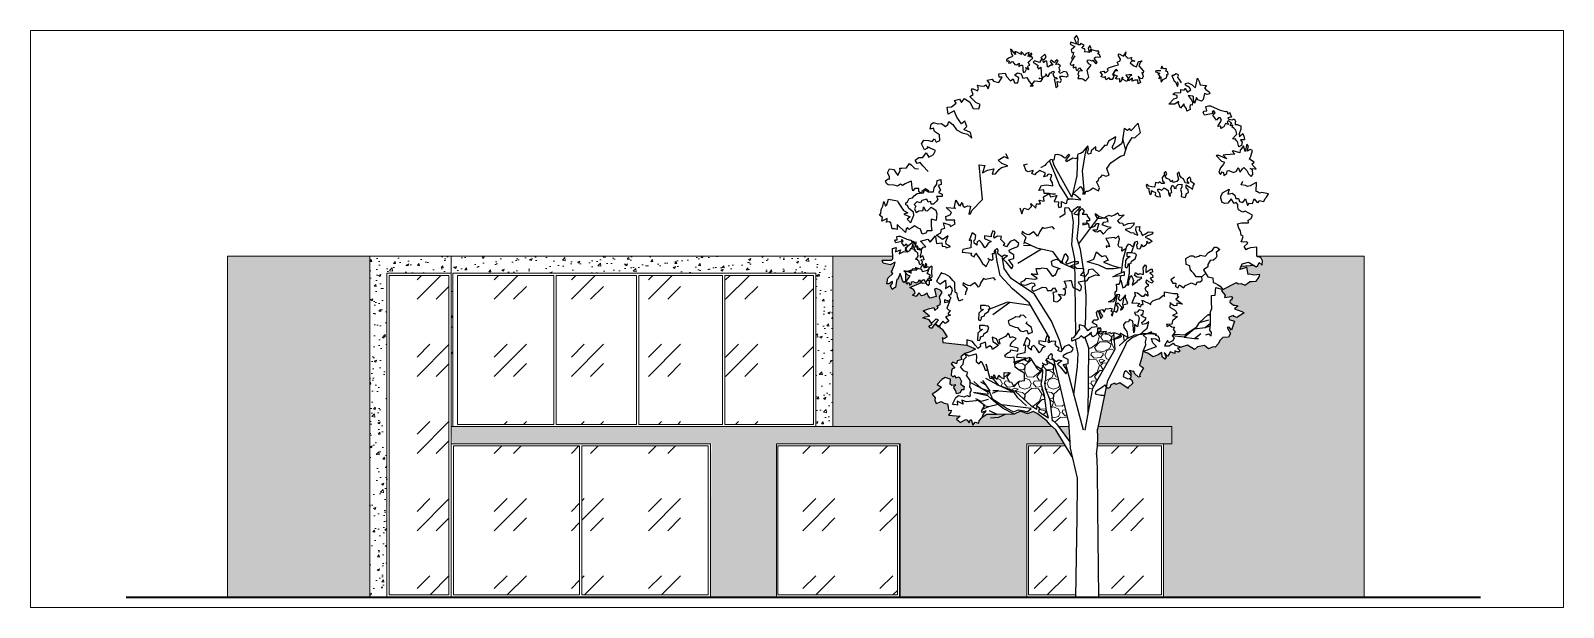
# Paper-space layout 'Layout4' of a CAD drawing. Header units: millimetres. Extents: x 29 to 568, y 59 to 262.
# The model-space entities are those that its viewports show. They can reach past a viewport. Long polylines and large blocks are cut down to what shows.
import ezdxf

# ---------------------------------------------------------------- set-up
doc = ezdxf.new("R2010")
doc.units = ezdxf.units.MM
doc.layers.get('0').update_dxf_attribs({"lineweight": 20})
for name, color, linetype, lineweight in [('Alberi_tronco', 7, 'Continuous', 25), ('Albero_foglie', 7, 'Continuous', 25), ('linea terra', 7, 'Continuous', 35), ('retini', 253, 'Continuous', 13)]:
    doc.layers.add(name, color=color, linetype=linetype, lineweight=lineweight)
doc.layers.add('VERDE_alberi', color=104, linetype='Continuous', plot=False)

msp = doc.modelspace()

# ---------------------------------------------------------------- hatches: boundary and pattern name
h = msp.add_hatch()
h.set_pattern_fill('GOST_GLASS', color=256, scale=16)
h.paths.add_polyline_path([(6708.7, 13754.1), (6603.3, 13754.1), (6603.3, 13192.1), (6708.7, 13192.1)])
h = msp.add_hatch()
h.set_pattern_fill('GOST_GLASS', color=256, scale=16)
h.paths.add_polyline_path([(6893.4, 13754.1), (6723.5, 13754.1), (6723.5, 13492.1), (6893.4, 13492.1)])
h.paths.add_polyline_path([(6897.4, 13492.1), (7039, 13492.1), (7039, 13754.1), (6897.4, 13754.1)])
h.paths.add_polyline_path([(7350.2, 13754.1), (7043, 13754.1), (7043, 13492.1), (7350.2, 13492.1)])
h = msp.add_hatch()
h.set_pattern_fill('GOST_GLASS', color=256, scale=16)
h.paths.add_polyline_path([(6938.7, 13192.1), (6938.7, 13454.1), (6716.7, 13454.1), (6716.7, 13192.1)])
h.paths.add_polyline_path([(7164.8, 13454.1), (6942.7, 13454.1), (6942.7, 13192.1), (7164.8, 13192.1)])
h.paths.add_polyline_path([(7497.7, 13192.1), (7497.7, 13454.1), (7290.3, 13454.1), (7290.3, 13192.1)])
h.paths.add_polyline_path([(7728.2, 13192.1), (7811.4, 13192.1), (7813.7, 13328.2), (7814.1, 13387.3), (7814.1, 13454.1), (7728.2, 13454.1)])
h.paths.add_polyline_path([(7967.7, 13454.1), (7851.7, 13454.1), (7851.7, 13192.1), (7967.7, 13192.1)])
at = {"layer": 'retini'}
h = msp.add_hatch(dxfattribs=at)
h.set_pattern_fill('GRAVEL', color=256, scale=2)
h.paths.add_polyline_path([(6569.3, 13788.1), (6319.3, 13788.1), (6319.3, 13188.1), (6569.3, 13188.1)])
h.paths.add_polyline_path([(7744, 13511.2), (7736.6, 13514.8), (7726.8, 13510.7), (7714.2, 13515.4), (7703.1, 13509.9), (7673.2, 13509.5), (7655.3, 13509.4), (7646.9, 13504.5), (7646, 13502.8), (7641.7, 13498.2), (7641.1, 13494.3), (7634.6, 13496), (7630.3, 13490.5), (7627.8, 13500.8), (7625.5, 13498.7), (7623.9, 13494.8), (7620.7, 13499.4), (7618.1, 13500.5), (7608.5, 13495.3), (7605.5, 13498.6), (7601.8, 13501), (7608.3, 13506.8), (7587.8, 13508.1), (7592.1, 13513.6), (7592.3, 13517.1), (7587.9, 13516.4), (7586.9, 13522.2), (7585.9, 13528), (7580.3, 13529.7), (7574.7, 13532.2), (7566.1, 13528.7), (7563.4, 13534.6), (7564.5, 13539), (7559.2, 13545), (7566.5, 13549.8), (7575.3, 13557.7), (7567.7, 13562.5), (7575.7, 13571.3), (7582, 13574.5), (7588.9, 13572.3), (7591.1, 13571.7), (7590.6, 13563), (7593.5, 13560.6), (7600.7, 13561.9), (7596.4, 13557.3), (7600.9, 13551.3), (7601.5, 13546), (7608.2, 13547.8), (7610.3, 13553), (7614.7, 13552.7), (7614.4, 13555.8), (7615, 13558.9), (7609.1, 13562.8), (7610.7, 13567.5), (7606.7, 13575.7), (7600.9, 13573.8), (7598.9, 13577.9), (7595.3, 13575.5), (7592.4, 13578.7), (7592.8, 13585.7), (7593.9, 13590.1), (7598.8, 13591.1), (7592.2, 13598.5), (7595.5, 13601.4), (7601.9, 13598.8), (7603.1, 13604.1), (7611.1, 13606.2), (7609.2, 13611.2), (7616.6, 13616.9), (7626.1, 13619.5), (7635.5, 13624.4), (7632.5, 13626.2), (7620.2, 13631.2), (7577.7, 13636.2), (7577.2, 13641.8), (7576.4, 13644.4), (7579.8, 13642.6), (7585.2, 13646.2), (7576.3, 13659.5), (7573.3, 13662.1), (7571.9, 13664.7), (7571.3, 13665), (7570.3, 13663.3), (7563.8, 13669.1), (7557.9, 13660.9), (7555.2, 13661.8), (7553.4, 13664.8), (7558.7, 13668.3), (7553.8, 13676.3), (7542.8, 13679.7), (7546.8, 13681.4), (7554.2, 13682.2), (7543.2, 13691.9), (7552.4, 13695.3), (7561.9, 13697.5), (7563.9, 13692.6), (7569.3, 13697.7), (7567.9, 13700.4), (7572.5, 13702.2), (7573.1, 13702.9), (7573.5, 13708.2), (7571.6, 13716.4), (7573.7, 13719.3), (7576.8, 13724.4), (7574, 13727.6), (7566.5, 13731.3), (7562.8, 13730), (7565.1, 13722.2), (7566.3, 13716.8), (7555.3, 13714.1), (7552, 13718.1), (7550.3, 13722.7), (7545, 13719.3), (7540.2, 13718.2), (7535.8, 13723.7), (7531, 13717), (7524.3, 13719.5), (7529.3, 13723.3), (7526.5, 13728.7), (7519.5, 13733.1), (7540.4, 13741.7), (7539.5, 13742.4), (7539, 13741.7), (7536.6, 13747.1), (7534.2, 13742.7), (7530.8, 13741), (7525, 13743.4), (7522.9, 13743), (7522.6, 13739.9), (7518.8, 13737.2), (7518.5, 13741), (7516.7, 13742), (7514.7, 13738.6), (7512.6, 13741.3), (7514.7, 13746.8), (7518.5, 13751.2), (7519.5, 13753.6), (7515.7, 13755), (7512, 13759.1), (7512.2, 13743.7), (7509, 13742), (7507, 13745), (7504.3, 13753.1), (7502.6, 13757.6), (7498.6, 13747.4), (7496.7, 13747.1), (7494.7, 13733.5), (7488.7, 13729.2), (7485.9, 13736.1), (7489, 13740.4), (7489, 13743.7), (7482.7, 13739.6), (7479.2, 13739.3), (7481, 13749.1), (7489.9, 13757.4), (7487.7, 13760.2), (7492.6, 13773), (7493.7, 13777.5), (7485.2, 13773), (7472.6, 13776), (7471.1, 13781.2), (7487.4, 13781.2), (7490, 13783.1), (7489.7, 13788.1), (7384.2, 13788.1), (7384.2, 13488.1), (7770.6, 13488.1), (7766.7, 13491.5), (7760.8, 13498.6)])
h.paths.add_polyline_path([(7851.5, 13488.1), (7980.9, 13488.1), (7980.9, 13458.1), (7966.2, 13458.1), (7966.2, 13188.1), (8319.3, 13188.1), (8319.3, 13788.1), (8130.7, 13788.1), (8130.9, 13787.1), (8137.3, 13785.8), (8140.4, 13779.9), (8139.5, 13772.2), (8134.5, 13776.8), (8132.1, 13771.7), (8129, 13769.4), (8127.2, 13770.4), (8124.2, 13772.3), (8102.9, 13770.7), (8100.4, 13764.6), (8108.8, 13766.8), (8112.8, 13768.7), (8114.8, 13755.8), (8117.6, 13756.5), (8124.8, 13754.7), (8135.8, 13755.5), (8134.6, 13751.5), (8132.4, 13748.6), (8129.2, 13744), (8121.2, 13743.3), (8118.2, 13743.2), (8114.4, 13740.7), (8109.4, 13737.1), (8102.7, 13739.8), (8097.6, 13739.1), (8094.6, 13742), (8070.7, 13729.4), (8068.2, 13726.9), (8074.4, 13719.5), (8073.2, 13715.2), (8085.5, 13717), (8087.4, 13715.8), (8085.5, 13710.9), (8083.1, 13710.9), (8082.5, 13707.2), (8089.3, 13701.6), (8091.7, 13701.6), (8097.3, 13700.4), (8091.1, 13695.4), (8104.1, 13690.5), (8107.8, 13688.6), (8094.8, 13680), (8090.5, 13681.8), (8089.3, 13683.7), (8081.2, 13680.6), (8081.8, 13676.9), (8091.1, 13673.8), (8085.5, 13657.7), (8081.8, 13663.3), (8078.1, 13662.7), (8083.7, 13652.2), (8080.6, 13645.4), (8070.7, 13644.7), (8065.1, 13639.8), (8062.7, 13634.2), (8057.1, 13628.1), (8053.4, 13628.7), (8045.5, 13624.8), (8038.3, 13631.1), (8025.6, 13628.7), (8020.3, 13623.9), (8008.2, 13631.6), (7997.3, 13627.7), (7990.6, 13626.3), (7995.3, 13621.6), (7992.6, 13619), (7985.9, 13621.6), (7985.9, 13617), (7977.9, 13619.6), (7975.9, 13615.6), (7973.2, 13612.3), (7967.2, 13618.3), (7970.5, 13610.3), (7968.5, 13606.9), (7963.8, 13610.9), (7963.1, 13618.3), (7956.5, 13614.3), (7947.8, 13611.2), (7943.3, 13614.1), (7938.3, 13617.4), (7929.8, 13620.6), (7928, 13609.5), (7923.6, 13596.5), (7931.1, 13591.6), (7926.7, 13584.8), (7923.6, 13578), (7925.5, 13576.2), (7921.8, 13574.9), (7915, 13581.7), (7913.7, 13585.4), (7905.7, 13586.7), (7908.8, 13583), (7908.8, 13576.2), (7907.7, 13571.9), (7910.4, 13570.1), (7912.2, 13564.6), (7903.6, 13557.2), (7903.6, 13555.3), (7889.4, 13565.2), (7882, 13562.1), (7880.2, 13564.6), (7873.4, 13561.5), (7871.5, 13557.2), (7867.8, 13555.3), (7865.5, 13558.2)])
h = msp.add_hatch(dxfattribs=at)
h.set_pattern_fill('AR-CONC', color=256, scale=0.23)
h.paths.add_polyline_path([(6599.3, 13758.1), (6712.7, 13758.1), (6712.7, 13788.1), (6569.3, 13788.1), (6569.3, 13188.1), (6599.3, 13188.1)])
h = msp.add_hatch(dxfattribs=at)
h.set_pattern_fill('AR-CONC', color=256, scale=0.23)
h.paths.add_polyline_path([(7384.2, 13788.1), (6712.7, 13788.1), (6712.7, 13488.1), (6715.4, 13488.1), (6715.4, 13758.1), (7354.2, 13758.1), (7354.2, 13488.1), (7384.2, 13488.1)])
h = msp.add_hatch(dxfattribs=at)
h.set_pattern_fill('GRAVEL', color=256, scale=2)
h.paths.add_polyline_path([(7756.5, 13543.2), (7750.7, 13562.6), (7753.3, 13574.9), (7753.9, 13587.6), (7751.5, 13589), (7749.7, 13585.4), (7742.9, 13590.8), (7739, 13597.6), (7731.6, 13608.9), (7728.2, 13602), (7722.8, 13605), (7723.5, 13607.7), (7720, 13606.7), (7704.2, 13599.2), (7704.9, 13592.9), (7711.8, 13587.5), (7721.6, 13582.4), (7721.4, 13569.3), (7712.1, 13568), (7709.2, 13565.7), (7702.2, 13559.4), (7698.4, 13566.5), (7694.7, 13567.1), (7690.5, 13575.7), (7696.8, 13582.8), (7693.1, 13583.4), (7692.3, 13582.7), (7685.6, 13583.5), (7685.9, 13572), (7680.2, 13574.6), (7676.2, 13578.6), (7673.4, 13571.4), (7669.6, 13574.5), (7668.3, 13579.7), (7665.2, 13573.9), (7676.1, 13560.8), (7678.8, 13559.6), (7705.4, 13550.2), (7733.2, 13524.6), (7743.1, 13518.8), (7743.6, 13524.9), (7747.8, 13521.5), (7746, 13514.9), (7763.7, 13503.7), (7760, 13515.7)])
h.paths.add_polyline_path([(7880.8, 13624.3), (7879.6, 13641.6), (7876.9, 13641), (7879.5, 13642.6), (7878.8, 13652.4), (7876.2, 13652.4), (7873.5, 13651.7), (7872.2, 13653.7), (7869.5, 13652.4), (7863.5, 13651.7), (7865.5, 13655.7), (7852.8, 13654.4), (7852.1, 13651), (7852.1, 13655.1), (7856.1, 13657.1), (7855.5, 13661.1), (7850.1, 13661.1), (7850.1, 13655.1), (7846.8, 13649), (7841.4, 13646.4), (7838.7, 13651), (7839.4, 13653.7), (7836.7, 13652.4), (7834.7, 13649.7), (7828.7, 13645.7), (7828.1, 13645.2), (7834.4, 13626.3), (7833.2, 13509.6), (7841.9, 13555.8)])
h.paths.add_polyline_path([(7773.1, 13606), (7769.3, 13608.9), (7770.3, 13613.8), (7768.3, 13616.7), (7765.9, 13614.3), (7763.9, 13612.3), (7763.9, 13608.4), (7760.5, 13607.9), (7762, 13598.1), (7759, 13596.7), (7752.7, 13599.6), (7755.6, 13597.2), (7754.3, 13594.6), (7758.7, 13589), (7758.8, 13583.2), (7758.2, 13572.2), (7756.6, 13565.1), (7758, 13556.1), (7766, 13535.1), (7768, 13519.3), (7769.8, 13504.1), (7770.2, 13500.1), (7778, 13493.3), (7781.8, 13488.1), (7799.3, 13488.1), (7798.6, 13497.9)])
h = msp.add_hatch(dxfattribs=at)
h.set_pattern_fill('AR-CONC', color=256, scale=0.23)
h.paths.add_polyline_path([(7980.9, 13488.1), (7851.5, 13488.1), (7850.1, 13480.7), (7850.4, 13469.2), (7850, 13453.2), (7847.9, 13439.9), (7849.3, 13414.5), (7849.5, 13458.1), (7980.9, 13458.1)])
h.paths.add_polyline_path([(7799.3, 13488.1), (7781.8, 13488.1), (7800.9, 13461.7)], flags=17)
h.paths.add_polyline_path([(7725.6, 13458.1), (7791.4, 13458.1), (7776.5, 13482.8), (7770.6, 13488.1), (6712.7, 13488.1), (6714.7, 13458.1), (7170.8, 13458.1), (7168.8, 13188.1), (7285.2, 13188.1), (7285.2, 13458.1), (7501.4, 13458.1), (7502.7, 13398.1), (7502.7, 13188.1), (7725.6, 13188.1)])

# ---------------------------------------------------------------- linework, layer by layer
for p, q in [((6319.3, 13188.1), (6319.3, 13788.1)), ((6319.3, 13788.1), (6569.3, 13788.1)), ((6569.3, 13788.1), (7384.2, 13788.1)), ((6569.3, 13188.1), (6569.3, 13788.1)), ((6712.7, 13788.1), (6712.7, 13398.1)), ((7384.2, 13788.1), (7384.2, 13488.1)), ((7384.2, 13788.1), (7489.7, 13788.1)), ((8130.6, 13788.1), (8319.3, 13788.1)), ((8319.3, 13788.1), (8319.3, 13188.1)), ((6599.3, 13758.1), (6599.3, 13188.1)), ((6599.3, 13758.1), (6712.7, 13758.1)), ((6603.3, 13754.1), (6603.3, 13192.1)), ((6603.3, 13754.1), (6708.7, 13754.1)), ((6708.7, 13754.1), (6708.7, 13192.1)), ((6723.5, 13754.1), (6893.4, 13754.1)), ((6723.5, 13754.1), (6723.5, 13492.1)), ((6893.4, 13754.1), (6893.4, 13492.1)), ((6897.4, 13754.1), (7039, 13754.1)), ((6897.4, 13754.1), (6897.4, 13492.1)), ((7039, 13754.1), (7039, 13492.1)), ((7043, 13754.1), (7190.2, 13754.1)), ((7043, 13754.1), (7043, 13492.1)), ((7190.2, 13754.1), (7190.2, 13492.1)), ((7194.2, 13754.1), (7194.2, 13492.1)), ((7194.2, 13754.1), (7350.2, 13754.1)), ((7350.2, 13754.1), (7350.2, 13492.1)), ((6712.7, 13488.1), (7770.6, 13488.1)), ((6723.5, 13492.1), (6893.4, 13492.1)), ((6897.4, 13492.1), (7039, 13492.1)), ((7043, 13492.1), (7190.2, 13492.1)), ((7194.2, 13492.1), (7350.2, 13492.1)), ((7781.8, 13488.1), (7799.3, 13488.1)), ((7851.5, 13488.1), (7980.9, 13488.1)), ((7980.9, 13458.1), (7980.9, 13488.1)), ((6712.7, 13458.1), (7168.8, 13458.1)), ((7168.8, 13458.1), (7168.8, 13188.1)), ((7285.2, 13458.1), (7285.2, 13188.1)), ((7285.2, 13458.1), (7501.4, 13458.1)), ((7501.4, 13458.1), (7501.4, 13188.1)), ((7501.4, 13458.1), (7502.7, 13458.1)), ((7502.7, 13458.1), (7502.7, 13188.1)), ((7725.6, 13458.1), (7791.4, 13458.1)), ((7725.6, 13458.1), (7725.6, 13188.1)), ((7850.1, 13458.1), (7980.9, 13458.1)), ((7966.2, 13188.1), (7966.2, 13458.1)), ((6716.7, 13454.1), (6938.7, 13454.1)), ((6716.7, 13454.1), (6716.7, 13192.1)), ((6938.7, 13454.1), (6938.7, 13192.1)), ((6942.7, 13454.1), (7164.8, 13454.1)), ((6942.7, 13454.1), (6942.7, 13192.1)), ((7164.8, 13454.1), (7164.8, 13192.1)), ((7728.2, 13454.1), (7793.9, 13454.1)), ((7728.2, 13454.1), (7728.2, 13192.1)), ((7850, 13454.1), (7962.5, 13454.1)), ((7962.5, 13454.1), (7962.5, 13192.1)), ((6712.7, 13398.1), (6712.7, 13188.1)), ((6708.7, 13192.1), (6603.3, 13192.1)), ((6716.7, 13192.1), (6938.7, 13192.1)), ((6942.7, 13192.1), (7164.8, 13192.1)), ((7287.7, 13192.1), (7497.7, 13192.1)), ((7728.2, 13192.1), (7811.4, 13192.1)), ((7851.6, 13192.1), (7962.5, 13192.1))]:
    msp.add_line(p, q)
for points in [[(7354.2, 13488.1), (7354.2, 13758.1), (6715.4, 13758.1), (6715.4, 13488.1)], [(7287.7, 13192.1), (7287.7, 13454.1), (7497.7, 13454.1), (7497.7, 13192.1)]]:
    msp.add_lwpolyline(points)
at = {"layer": 'Alberi_tronco'}
for p, q in [((7782.3, 13914.9), (7765.6, 13956.4)), ((7773.5, 13947.8), (7770.8, 13957.5)), ((7804.9, 13892), (7773.5, 13947.8)), ((7814.9, 13964.9), (7813.7, 13929.5)), ((7823.3, 13937.9), (7828.7, 13969.1)), ((7813.7, 13929.5), (7804.9, 13892)), ((7826.9, 13897.6), (7823.3, 13937.9)), ((7799, 13888.1), (7782.3, 13914.9)), ((7807.8, 13847.6), (7804.8, 13866.5)), ((7817.1, 13845.8), (7817.4, 13874.1)), ((7804.6, 13808.4), (7807.8, 13847.6)), ((7814.4, 13818.7), (7817.1, 13845.8)), ((7817, 13809.7), (7852, 13856.6)), ((7810.2, 13783.1), (7804.6, 13808.4)), ((7820, 13799.5), (7814.4, 13818.7)), ((7909.8, 13793.8), (7916, 13812.7)), ((7673.2, 13778.4), (7670.7, 13799.2)), ((7685.5, 13766.5), (7682.3, 13788)), ((7811.9, 13649.8), (7810.2, 13783.1)), ((7827, 13754.4), (7820, 13799.5)), ((7891.9, 13758.9), (7895, 13782.8)), ((7895, 13782.8), (7901.5, 13805.8)), ((7678.6, 13754.3), (7673.2, 13778.4)), ((7698, 13748.6), (7685.5, 13766.5)), ((7829.7, 13718.1), (7827, 13754.4)), ((7902, 13737.9), (7906.4, 13758)), ((7906.4, 13758), (7906.1, 13774.9)), ((7700.4, 13730.5), (7678.6, 13754.3)), ((7738.9, 13721.2), (7698, 13748.6)), ((7729.9, 13706.1), (7700.4, 13730.5)), ((7889.8, 13742.8), (7891.2, 13753.6)), ((7691.6, 13707.3), (7656.7, 13693.4)), ((7695.6, 13706.7), (7665.8, 13684.6)), ((7732.7, 13701.2), (7691.6, 13707.3)), ((7763.4, 13647.1), (7729.9, 13706.1)), ((7768.9, 13673.4), (7738.9, 13721.2)), ((7829.3, 13680.7), (7829.7, 13718.1)), ((7879.3, 13691.4), (7885.2, 13720.4)), ((7894.5, 13704.1), (7897.6, 13718)), ((7895.5, 13698.3), (7894.5, 13704.1)), ((7828.1, 13662.8), (7829.3, 13680.7)), ((8029.4, 13671.2), (8043.9, 13685.1)), ((8029.4, 13671.2), (8045.8, 13676.2)), ((8043.9, 13685.1), (8049, 13686.4)), ((8043.9, 13685.1), (8049, 13684.1)), ((7782.8, 13640.5), (7768.9, 13673.4)), ((7880.8, 13624.3), (7878.8, 13652.4)), ((7897.5, 13638.7), (7895.8, 13649)), ((7915.1, 13648.8), (7901.8, 13642.6)), ((7910.4, 13644.1), (7928, 13652.4)), ((7940.1, 13651.2), (7915.1, 13648.8)), ((7928, 13652.4), (7949, 13651.8)), ((7953.7, 13650), (7940.1, 13651.2)), ((8002.3, 13645.7), (7981.3, 13647.6)), ((7983.5, 13650.9), (7994.6, 13650.5)), ((7994.6, 13650.5), (8002.7, 13649.8)), ((8002.3, 13645.7), (8020.2, 13660)), ((8002.7, 13649.8), (8024.4, 13663.9)), ((8020.2, 13660), (8039.3, 13662.7)), ((8024.4, 13663.9), (8029.4, 13671.2)), ((8039.3, 13662.7), (8049, 13670.1)), ((8039.3, 13662.7), (8048.8, 13665.3)), ((7787.6, 13622.7), (7782.8, 13640.5)), ((7812.1, 13633.1), (7812, 13641.4)), ((7815.6, 13617), (7812.1, 13633.1)), ((7834.4, 13626.3), (7828.1, 13645.2)), ((7833.2, 13509.6), (7834.4, 13626.3)), ((7841.9, 13555.8), (7880.8, 13624.3)), ((7867.8, 13569.6), (7898.9, 13630.7)), ((7901.8, 13642.6), (7888.1, 13630.1)), ((7898.9, 13630.7), (7901.3, 13637.2)), ((7901.3, 13637.2), (7910.4, 13644.1)), ((7753.9, 13587.6), (7741.7, 13594.7)), ((7752.8, 13596.5), (7758.7, 13589)), ((7758.6, 13605.7), (7774.5, 13596.2)), ((7798.6, 13497.9), (7773.1, 13606)), ((7825.2, 13482.1), (7794.2, 13598.2)), ((7808.5, 13544.8), (7814.9, 13593.6)), ((7814.9, 13593.6), (7815.6, 13617)), ((7641.4, 13557.6), (7625.8, 13566)), ((7632.2, 13567.8), (7645, 13556)), ((7653.9, 13561), (7644.5, 13566.4)), ((7653.9, 13561), (7648.1, 13569.3)), ((7676.1, 13560.8), (7653.4, 13572.7)), ((7676.1, 13560.8), (7662.6, 13577)), ((7750.7, 13562.6), (7753.3, 13574.9)), ((7753.3, 13574.9), (7753.9, 13587.6)), ((7758.2, 13572.2), (7756.6, 13565.1)), ((7758.8, 13583.2), (7758.2, 13572.2)), ((7758.7, 13589), (7758.8, 13583.2)), ((7850.1, 13480.7), (7867.8, 13569.6)), ((7631.8, 13548.5), (7657.8, 13545.5)), ((7657, 13542.3), (7632.6, 13547.9)), ((7657.6, 13548.4), (7641.4, 13557.6)), ((7645, 13556), (7659.5, 13550.5)), ((7660.9, 13550.5), (7653.9, 13561)), ((7667.4, 13532.7), (7657, 13542.3)), ((7659.5, 13550.5), (7664.7, 13537.8)), ((7705.4, 13550.2), (7672.8, 13561.7)), ((7703.3, 13548.3), (7676.1, 13560.8)), ((7703.3, 13548.3), (7676.9, 13550.5)), ((7709.6, 13539.1), (7703.3, 13548.3)), ((7733.2, 13524.6), (7705.4, 13550.2)), ((7725.2, 13524.7), (7709.6, 13539.1)), ((7756.5, 13543.2), (7750.7, 13562.6)), ((7760, 13515.7), (7756.5, 13543.2)), ((7756.6, 13565.1), (7758, 13556.1)), ((7758, 13556.1), (7766, 13535.1)), ((7828.1, 13482.1), (7841.9, 13555.8)), ((7658.1, 13523.1), (7647, 13518.4)), ((7658.1, 13523.1), (7648.9, 13525.5)), ((7675.3, 13527.3), (7658.1, 13523.1)), ((7673.2, 13509.5), (7659.8, 13515.9)), ((7664.7, 13537.8), (7691.2, 13520.3)), ((7683.7, 13519.8), (7667.4, 13532.7)), ((7733.3, 13520.1), (7681.3, 13526.7)), ((7703.1, 13509.9), (7683.7, 13519.8)), ((7691.2, 13520.3), (7702.3, 13514.2)), ((7702.3, 13514.2), (7710.9, 13517.8)), ((7714.2, 13515.4), (7703.1, 13509.9)), ((7710.9, 13517.8), (7720.5, 13516.2)), ((7726.8, 13510.7), (7714.2, 13515.4)), ((7720.5, 13516.2), (7726.3, 13514.1)), ((7726.3, 13514.1), (7733.3, 13520.1)), ((7736.8, 13514.8), (7726.8, 13510.7)), ((7733.2, 13524.6), (7743.1, 13518.8)), ((7744, 13511.2), (7736.5, 13514.8)), ((7742.2, 13526), (7747.8, 13521.5)), ((7743.1, 13518.8), (7743.6, 13524.9)), ((7747.8, 13521.5), (7746, 13514.9)), ((7746, 13514.9), (7763.7, 13503.7)), ((7763.7, 13503.7), (7760, 13515.7)), ((7766, 13535.1), (7768, 13519.3)), ((7768, 13519.3), (7769.8, 13504.1)), ((7673.2, 13509.5), (7655.3, 13509.4)), ((7675.4, 13504.1), (7661.6, 13502.9)), ((7703.1, 13509.9), (7673.2, 13509.5)), ((7688.6, 13510.2), (7675.4, 13504.1)), ((7760.8, 13498.6), (7744, 13511.2)), ((7766.7, 13491.5), (7760.8, 13498.6)), ((7776.5, 13482.8), (7766.7, 13491.5)), ((7769.8, 13504.1), (7770.4, 13498)), ((7770.2, 13500.1), (7778, 13493.3)), ((7778, 13493.3), (7800.9, 13461.7)), ((7798.6, 13497.9), (7801.7, 13450.5)), ((7805.3, 13435.2), (7776.5, 13482.8)), ((7850.4, 13469.2), (7850, 13483.7)), ((7850, 13453.2), (7850.4, 13469.2)), ((7801.7, 13450.5), (7814.1, 13397.7)), ((7847.9, 13439.9), (7850, 13453.2)), ((7847.9, 13439.9), (7849.3, 13414.5)), ((7849.3, 13414.5), (7850.1, 13342.7)), ((7814.1, 13387.3), (7813.7, 13328.2)), ((7814.1, 13397.7), (7814.1, 13387.3)), ((7813.7, 13328.2), (7811.3, 13188.1)), ((7850.1, 13342.7), (7851.7, 13188.1))]:
    msp.add_line(p, q, dxfattribs=at)
at = {"layer": 'Albero_foglie'}
for p, q in [((7803, 14164.4), (7802, 14161.3)), ((7802, 14161.3), (7809.8, 14156.9)), ((7806.4, 14163.2), (7803, 14164.4)), ((7813, 14161.3), (7806.4, 14163.2)), ((7813, 14176.3), (7808.8, 14171.4)), ((7808.8, 14171.4), (7812.4, 14163.5)), ((7812.4, 14163.5), (7813, 14161.3)), ((7816.4, 14170), (7813, 14176.3)), ((7815.8, 14159.7), (7815.9, 14165.2)), ((7819.1, 14159.7), (7815.8, 14159.7)), ((7815.9, 14165.2), (7816.4, 14170)), ((7820.7, 14162.1), (7819.1, 14159.7)), ((7826.6, 14159.5), (7820.7, 14162.1)), ((7825.5, 14157.5), (7826.6, 14159.5)), ((7694.2, 14137.1), (7690, 14133.6)), ((7690, 14133.6), (7690.4, 14130.5)), ((7690.4, 14130.5), (7693.7, 14132.3)), ((7693.7, 14132.3), (7694.6, 14130.7)), ((7699.3, 14139), (7694.2, 14137.1)), ((7699.4, 14150.3), (7696.8, 14152.1)), ((7696.8, 14152.1), (7698.8, 14143.3)), ((7698.8, 14143.3), (7701.2, 14140.5)), ((7701.2, 14140.5), (7699.3, 14139)), ((7705.7, 14142.7), (7699.4, 14150.3)), ((7706.5, 14147.4), (7704.2, 14148.3)), ((7704.2, 14148.3), (7705.7, 14142.7)), ((7716, 14142.7), (7706.5, 14147.4)), ((7716.5, 14146.9), (7715.2, 14147.2)), ((7715.2, 14147.2), (7716, 14142.7)), ((7721.8, 14141.3), (7716.5, 14146.9)), ((7723.9, 14143.8), (7721.8, 14141.3)), ((7726.4, 14144.9), (7723.9, 14143.8)), ((7729.6, 14146.1), (7726.4, 14144.9)), ((7728.1, 14139.6), (7729.6, 14146.1)), ((7733.9, 14145.8), (7728.1, 14139.6)), ((7730.2, 14138.8), (7734.4, 14143)), ((7734.2, 14138.7), (7730.2, 14138.8)), ((7731, 14131.7), (7736, 14136.6)), ((7734.4, 14143), (7733.9, 14145.8)), ((7736, 14136.6), (7734.2, 14138.7)), ((7752.5, 14136.4), (7747.6, 14129)), ((7757.4, 14143.2), (7750.1, 14137)), ((7750.1, 14137), (7752.7, 14136.6)), ((7752.7, 14136.6), (7752.5, 14136.4)), ((7754, 14131.2), (7754.5, 14134.2)), ((7754.5, 14134.2), (7756.7, 14134.8)), ((7756.7, 14134.8), (7759.5, 14138.4)), ((7758.1, 14142.4), (7757.4, 14143.2)), ((7759.5, 14138.4), (7758.1, 14142.4)), ((7768.2, 14133.1), (7766.6, 14130.3)), ((7774.2, 14128.2), (7768.2, 14133.1)), ((7779.1, 14133.5), (7775.5, 14130.4)), ((7780.9, 14131), (7779.1, 14133.5)), ((7805, 14132.2), (7801.8, 14125.9)), ((7807.7, 14154.4), (7803.8, 14150.8)), ((7803.8, 14150.8), (7804.6, 14146.3)), ((7806.6, 14140.8), (7804.3, 14136.2)), ((7804.3, 14136.2), (7806.5, 14134.2)), ((7804.6, 14146.3), (7807.9, 14147)), ((7810, 14140.3), (7805, 14132.2)), ((7806.5, 14134.2), (7810, 14140.3)), ((7807.9, 14147), (7806.6, 14140.8)), ((7809.8, 14156.9), (7807.7, 14154.4)), ((7822.3, 14153.8), (7825.5, 14157.5)), ((7827.3, 14152.9), (7822.3, 14153.8)), ((7826.9, 14147.6), (7827.9, 14150)), ((7832.7, 14146.9), (7826.9, 14147.6)), ((7827.9, 14150), (7827.3, 14152.9)), ((7831.5, 14131.1), (7832.7, 14133.4)), ((7835.1, 14146.6), (7832.7, 14146.9)), ((7832.7, 14133.4), (7836.9, 14132.9)), ((7836.3, 14158.4), (7833.5, 14154.1)), ((7833.5, 14154.1), (7835.1, 14146.6)), ((7838.6, 14153.5), (7836.3, 14158.4)), ((7836.3, 14147.4), (7838.6, 14153.5)), ((7837.4, 14146.8), (7836.3, 14147.4)), ((7836.9, 14132.9), (7840.2, 14131.7)), ((7839.7, 14151), (7837.4, 14146.8)), ((7847.9, 14148.6), (7839.7, 14151)), ((7840.2, 14131.7), (7841.7, 14133)), ((7841.7, 14133), (7846.7, 14126.2)), ((7844, 14136.5), (7846.4, 14138.1)), ((7849.1, 14128.5), (7844, 14136.5)), ((7846.4, 14138.1), (7849.5, 14138.5)), ((7852.5, 14148.9), (7847.9, 14148.6)), ((7849.5, 14138.5), (7855.2, 14138.2)), ((7850.5, 14143.4), (7852.2, 14146.5)), ((7853.3, 14142.6), (7850.5, 14143.4)), ((7852.2, 14146.5), (7852.5, 14148.9)), ((7855.2, 14138.2), (7853.3, 14142.6)), ((7886, 14141.4), (7888, 14144.1)), ((7890.1, 14134.5), (7886, 14141.4)), ((7888, 14144.1), (7893.3, 14141.1)), ((7889.7, 14131.4), (7890.1, 14134.5)), ((7893.3, 14141.1), (7895.5, 14139.9)), ((7895.5, 14139.9), (7897.3, 14143.1)), ((7897.3, 14143.1), (7899.7, 14147.3)), ((7899.7, 14147.3), (7898.6, 14141.3)), ((7898.6, 14141.3), (7903.3, 14136.4)), ((7903.3, 14136.4), (7910.5, 14137.5)), ((7910.5, 14137.5), (7908.5, 14133.9)), ((7908.5, 14133.9), (7915.8, 14131.2)), ((7676.5, 14108.6), (7687.7, 14109.7)), ((7677, 14103.1), (7676.5, 14108.6)), ((7687.7, 14109.7), (7689.9, 14104.2)), ((7694.6, 14130.7), (7693.1, 14127.5)), ((7693.1, 14127.5), (7697.4, 14128)), ((7697.4, 14128), (7699.1, 14130.3)), ((7699.1, 14130.3), (7700.9, 14129.7)), ((7700.9, 14129.7), (7704.6, 14125.1)), ((7703.8, 14106.6), (7708.9, 14110.4)), ((7711.3, 14101.8), (7703.8, 14106.6)), ((7704.6, 14125.1), (7708.1, 14124.9)), ((7708.1, 14124.9), (7712.1, 14127.4)), ((7708.9, 14110.4), (7715.3, 14108.6)), ((7712.1, 14127.4), (7711.5, 14121.9)), ((7711.5, 14121.9), (7715.6, 14123.9)), ((7715.3, 14108.6), (7718.8, 14101.3)), ((7715.6, 14123.9), (7717.7, 14124.3)), ((7717.7, 14124.3), (7718.7, 14119.6)), ((7718.7, 14119.6), (7718.5, 14115.4)), ((7718.5, 14115.4), (7719.9, 14111.3)), ((7719.9, 14111.3), (7722.6, 14112.3)), ((7722.6, 14112.3), (7725, 14117.2)), ((7725, 14117.2), (7723.6, 14119.8)), ((7723.6, 14119.8), (7728.1, 14116.9)), ((7727.6, 14121.2), (7728.2, 14123.4)), ((7729.2, 14116.3), (7727.6, 14121.2)), ((7727.9, 14129.5), (7731, 14131.7)), ((7731.1, 14124), (7727.9, 14129.5)), ((7728.1, 14116.9), (7729.2, 14116.3)), ((7728.2, 14123.4), (7731.1, 14124)), ((7738.9, 14131.7), (7736.5, 14129.4)), ((7736.5, 14129.4), (7745.5, 14123.2)), ((7747.6, 14129), (7738.9, 14131.7)), ((7745.5, 14123.2), (7743.6, 14121.3)), ((7743.6, 14121.3), (7745.8, 14117.9)), ((7745.8, 14117.9), (7749.9, 14120.7)), ((7749.9, 14120.7), (7750.5, 14112)), ((7750.5, 14112), (7750.5, 14106.9)), ((7750.5, 14106.9), (7752.7, 14101.6)), ((7752.7, 14101.6), (7759.7, 14106.4)), ((7755.4, 14127.9), (7754, 14131.2)), ((7755.7, 14129.1), (7755.4, 14127.9)), ((7757.3, 14131.2), (7755.7, 14129.1)), ((7760.5, 14131.2), (7757.3, 14131.2)), ((7759.7, 14106.4), (7758.9, 14108.7)), ((7758.9, 14108.7), (7761.5, 14105)), ((7761.3, 14126.7), (7760.5, 14131.2)), ((7761.8, 14121), (7761.3, 14126.7)), ((7761.5, 14105), (7763.7, 14104.9)), ((7763.8, 14121.3), (7761.8, 14121)), ((7763.7, 14104.9), (7766, 14110.9)), ((7767.7, 14123.8), (7763.8, 14121.3)), ((7766, 14110.9), (7768.1, 14110.1)), ((7766.6, 14130.3), (7771.5, 14123.9)), ((7771.5, 14123.9), (7767.7, 14123.8)), ((7768.1, 14110.1), (7769.3, 14112.3)), ((7769.3, 14112.3), (7771.1, 14112.8)), ((7771.1, 14112.8), (7773.2, 14113.4)), ((7773.4, 14111.1), (7771.3, 14108.7)), ((7771.3, 14108.7), (7773.8, 14102.8)), ((7773.2, 14113.4), (7773.4, 14111.1)), ((7775.5, 14130.4), (7774.2, 14128.2)), ((7776.4, 14125.5), (7776.9, 14127.1)), ((7780.8, 14125.6), (7776.4, 14125.5)), ((7776.9, 14127.1), (7780.9, 14131)), ((7784.8, 14123), (7780.8, 14125.6)), ((7781.6, 14112.7), (7784.2, 14114.1)), ((7783.9, 14109.6), (7781.6, 14112.7)), ((7782.3, 14120.4), (7784.8, 14123)), ((7783.1, 14117.3), (7782.3, 14120.4)), ((7784.2, 14114.1), (7783.1, 14117.3)), ((7786.4, 14110.7), (7783.9, 14109.6)), ((7790.5, 14112.8), (7786.4, 14110.7)), ((7795.8, 14112), (7790.5, 14112.8)), ((7795.1, 14103.6), (7798, 14106)), ((7798, 14106), (7795.8, 14112)), ((7801.8, 14125.9), (7803.6, 14123.8)), ((7803.6, 14123.8), (7808.5, 14125.4)), ((7808.5, 14125.4), (7806.8, 14122.4)), ((7806.8, 14122.4), (7807.2, 14119.2)), ((7807.2, 14119.2), (7811.7, 14121.4)), ((7811.7, 14121.4), (7811.8, 14117.7)), ((7811.8, 14117.7), (7813.4, 14113.9)), ((7813.4, 14113.9), (7818.3, 14119.5)), ((7817.2, 14113.6), (7815.3, 14107.7)), ((7815.3, 14107.7), (7816.8, 14105.8)), ((7816.8, 14105.8), (7815.4, 14100.7)), ((7823.4, 14114.1), (7817.2, 14113.6)), ((7818.3, 14119.5), (7821.2, 14116.1)), ((7821.2, 14116.1), (7821.9, 14116.1)), ((7821.9, 14116.1), (7823.4, 14114.1)), ((7834.8, 14126.7), (7831.5, 14131.1)), ((7831.7, 14115.3), (7838.6, 14124.2)), ((7832.6, 14109.7), (7831.7, 14115.3)), ((7834.9, 14102.9), (7832.6, 14109.7)), ((7838.6, 14124.2), (7834.8, 14126.7)), ((7846.7, 14126.2), (7849.1, 14128.5)), ((7854.6, 14112.3), (7860.9, 14113.5)), ((7856.5, 14109.9), (7854.6, 14112.3)), ((7856, 14104.1), (7858.8, 14107.2)), ((7858.8, 14107.2), (7856.5, 14109.9)), ((7860.9, 14113.5), (7862.6, 14110.7)), ((7862.6, 14110.7), (7866.3, 14112.3)), ((7866.3, 14112.3), (7868.4, 14114.4)), ((7867.3, 14117.4), (7869.4, 14119.4)), ((7868.4, 14114.4), (7867.3, 14117.4)), ((7869.4, 14119.4), (7876.5, 14122)), ((7882.2, 14116.4), (7876.3, 14107.6)), ((7876.3, 14107.6), (7878.6, 14104.9)), ((7876.5, 14122), (7879.6, 14122.6)), ((7878.6, 14104.9), (7877.3, 14101.9)), ((7877.9, 14109.5), (7881.6, 14115.4)), ((7879.4, 14107.3), (7877.9, 14109.5)), ((7885.1, 14105), (7879.4, 14107.3)), ((7879.6, 14122.6), (7886.8, 14124.6)), ((7881.3, 14100.6), (7885.1, 14105)), ((7881.6, 14115.4), (7885, 14113.9)), ((7885, 14113.9), (7882.2, 14116.4)), ((7884.5, 14129.6), (7889.7, 14131.4)), ((7886.8, 14124.6), (7884.5, 14129.6)), ((7910.5, 14107.5), (7900, 14106.4)), ((7900, 14106.4), (7903.4, 14101.7)), ((7906.5, 14104.6), (7910.5, 14107.5)), ((7910, 14130.7), (7907.1, 14128.1)), ((7907.1, 14128.1), (7914, 14122.9)), ((7915.8, 14131.2), (7910, 14130.7)), ((7914, 14122.9), (7918.3, 14121.4)), ((7918.3, 14121.4), (7922, 14130.5)), ((7921.7, 14104.9), (7925.7, 14093.8)), ((7925.6, 14100.4), (7921.7, 14104.9)), ((7922, 14130.5), (7928.3, 14131.6)), ((7924.7, 14128.5), (7922.7, 14122.6)), ((7922.7, 14122.6), (7930.9, 14113.8)), ((7928.3, 14131.6), (7924.7, 14128.5)), ((7930.5, 14109.8), (7928, 14111.2)), ((7928, 14111.2), (7930.1, 14104.9)), ((7930.9, 14113.8), (7930.5, 14109.8)), ((7953.9, 14114.2), (7951.5, 14113.2)), ((7951.5, 14113.2), (7959.4, 14109.6)), ((7961.6, 14114.1), (7953.9, 14114.2)), ((7959.4, 14109.6), (7956, 14108.8)), ((7956, 14108.8), (7959.2, 14105.2)), ((7959.2, 14105.2), (7958.1, 14100)), ((7963, 14122.4), (7961.4, 14117)), ((7966.2, 14117.3), (7963, 14122.4)), ((7966.4, 14118.1), (7966.2, 14117.3)), ((7971.5, 14117.6), (7966.4, 14118.1)), ((7969.9, 14113.3), (7971.5, 14117.6)), ((7973.6, 14112.2), (7969.9, 14113.3)), ((7970.6, 14101.1), (7972.3, 14105.7)), ((7971, 14106.9), (7974.4, 14107.7)), ((7972.3, 14105.7), (7971, 14106.9)), ((7974.4, 14107.7), (7973.6, 14112.2)), ((7983.6, 14105.7), (7980.9, 14105.8)), ((7980.9, 14105.8), (7984.8, 14095.8)), ((7988.1, 14108.8), (7983.6, 14105.7)), ((7992.5, 14107.2), (7988.1, 14108.8)), ((7991.2, 14102.2), (7992.5, 14107.2)), ((7627.9, 14079.9), (7629.9, 14083.3)), ((7631.3, 14072.6), (7627.9, 14079.9)), ((7629.9, 14083.3), (7639, 14078.9)), ((7640.3, 14083.2), (7639, 14088.6)), ((7639, 14088.6), (7644.1, 14087.9)), ((7639, 14078.9), (7640.3, 14083.2)), ((7644.1, 14087.9), (7650, 14087)), ((7650, 14087), (7653.2, 14089.5)), ((7653.2, 14089.5), (7657.3, 14082.2)), ((7655.9, 14097.4), (7664.5, 14099.7)), ((7660.2, 14091.5), (7655.9, 14097.4)), ((7657.3, 14082.2), (7660.2, 14091.5)), ((7664.5, 14099.7), (7666.9, 14095.7)), ((7666.9, 14095.7), (7676.4, 14093.4)), ((7676.4, 14093.4), (7682.4, 14103.1)), ((7682.4, 14103.1), (7677, 14103.1)), ((7689.9, 14104.2), (7697, 14096.4)), ((7697, 14096.4), (7701.3, 14100.3)), ((7701.3, 14100.3), (7704.1, 14093.1)), ((7704.1, 14093.1), (7709.9, 14092.9)), ((7709.9, 14092.9), (7711.3, 14101.8)), ((7718.8, 14101.3), (7725.7, 14102.4)), ((7725.7, 14102.4), (7729.8, 14095.1)), ((7729.8, 14095.1), (7736.9, 14087.3)), ((7732.2, 14086.5), (7739.8, 14096.6)), ((7736.9, 14087.3), (7732.2, 14086.5)), ((7739.8, 14096.6), (7750, 14095.1)), ((7748.5, 14099.8), (7747.5, 14101.9)), ((7753.8, 14100.6), (7748.5, 14099.8)), ((7750, 14095.1), (7753.8, 14100.6)), ((7779.7, 14100.2), (7773.7, 14099.3)), ((7773.7, 14099.3), (7774.6, 14095.1)), ((7773.8, 14102.8), (7777.4, 14102.6)), ((7774.6, 14095.1), (7776.5, 14084.9)), ((7776.5, 14084.9), (7779.9, 14087)), ((7777.4, 14102.6), (7779.7, 14100.2)), ((7779.9, 14087), (7778.9, 14095.6)), ((7778.9, 14095.6), (7784.5, 14093.9)), ((7783.7, 14102.8), (7784.5, 14104.9)), ((7786.7, 14097.8), (7783.7, 14102.8)), ((7784.5, 14104.9), (7788.9, 14104.9)), ((7784.5, 14093.9), (7786.7, 14097.8)), ((7788.9, 14104.9), (7795.1, 14103.6)), ((7815.4, 14100.7), (7821.5, 14100.5)), ((7821.5, 14100.5), (7824, 14100.3)), ((7824, 14100.3), (7828.9, 14096.7)), ((7828.9, 14096.7), (7834.9, 14102.9)), ((7860.2, 14102.2), (7856, 14104.1)), ((7862.4, 14102.8), (7860.2, 14102.2)), ((7864.8, 14103.8), (7862.4, 14102.8)), ((7863.6, 14101.7), (7864.8, 14103.8)), ((7864.9, 14098.1), (7863.6, 14101.7)), ((7867.7, 14099.8), (7864.9, 14098.1)), ((7869.7, 14102.5), (7867.7, 14099.8)), ((7872.4, 14099), (7869.7, 14102.5)), ((7875.5, 14098.7), (7872.4, 14099)), ((7877.3, 14101.9), (7875.5, 14098.7)), ((7884.3, 14099.3), (7881.3, 14100.6)), ((7888.9, 14100), (7884.3, 14099.3)), ((7889.3, 14094.2), (7888.9, 14100)), ((7891.6, 14095.7), (7889.3, 14094.2)), ((7894.7, 14102.8), (7891.6, 14095.7)), ((7892.6, 14099.8), (7894.7, 14102.8)), ((7901.8, 14095.5), (7892.6, 14099.8)), ((7902.5, 14097.5), (7901.8, 14095.5)), ((7903.4, 14101.7), (7902.5, 14097.5)), ((7903.2, 14097.1), (7906.5, 14104.6)), ((7905.9, 14097), (7903.2, 14097.1)), ((7911.3, 14101.4), (7905.9, 14097)), ((7911, 14096), (7911.3, 14101.4)), ((7915.8, 14097.9), (7911, 14096)), ((7920.8, 14097.5), (7915.8, 14097.9)), ((7921.3, 14091.1), (7920.8, 14097.5)), ((7925.7, 14093.8), (7921.3, 14091.1)), ((7928.7, 14100), (7925.6, 14100.4)), ((7930.1, 14104.9), (7928.7, 14100)), ((7958.1, 14100), (7961.6, 14103.3)), ((7961.6, 14103.3), (7961.3, 14098.3)), ((7961.3, 14098.3), (7961.8, 14094.1)), ((7961.8, 14094.1), (7965.9, 14099.7)), ((7965.9, 14099.7), (7970.6, 14101.1)), ((7984.8, 14095.8), (7987.2, 14094.6)), ((7987.2, 14094.6), (7990.5, 14086.3)), ((7990.5, 14086.3), (7992.1, 14090.7)), ((7992.1, 14090.7), (7991, 14094.8)), ((7994.1, 14098.8), (7991.2, 14102.2)), ((7997.5, 14093.1), (7994.1, 14098.8)), ((7996.3, 14076.1), (7996.5, 14081.3)), ((7996.5, 14081.3), (8002.5, 14079.8)), ((8002.5, 14079.8), (8003.4, 14083.3)), ((8003.4, 14083.3), (8004.4, 14083.1)), ((8004.4, 14083.1), (8006.9, 14078.2)), ((8004.6, 14092.1), (8009.6, 14093)), ((8004.8, 14088.9), (8004.6, 14092.1)), ((8011.8, 14085), (8004.8, 14088.9)), ((8006.9, 14078.2), (8008.2, 14076.8)), ((8008.2, 14076.8), (8011.3, 14078.7)), ((8009.6, 14093), (8016.7, 14089.6)), ((8011.3, 14078.7), (8014, 14080.7)), ((8014, 14080.7), (8011.8, 14085)), ((8016.7, 14089.6), (8020.1, 14086.1)), ((8020.1, 14086.1), (8022.5, 14085)), ((8022.5, 14085), (8026, 14101.2)), ((8026, 14101.2), (8028.9, 14095.6)), ((8028.9, 14095.6), (8030.5, 14089.4)), ((8030.5, 14089.4), (8041.5, 14088.2)), ((8041.5, 14088.2), (8038.3, 14084.2)), ((8038.3, 14084.2), (8040.8, 14081.5)), ((8040.8, 14081.5), (8046.1, 14076.9)), ((7592.7, 14050.7), (7601.2, 14057)), ((7598.2, 14061.8), (7606.9, 14064.4)), ((7601.2, 14057), (7598.2, 14061.8)), ((7606.9, 14064.4), (7610.3, 14058.5)), ((7610.3, 14058.5), (7615.9, 14065.2)), ((7615.9, 14065.2), (7625.4, 14059.2)), ((7625.4, 14069), (7631.3, 14072.6)), ((7635.9, 14058.5), (7625.4, 14069)), ((7625.4, 14059.2), (7631.3, 14047.9)), ((7643.6, 14054.9), (7635.9, 14058.5)), ((7640.9, 14047.1), (7643.6, 14054.9)), ((7975.7, 14055.6), (7984.3, 14064.6)), ((7985.7, 14055.2), (7975.7, 14055.6)), ((7982.6, 14072.5), (7986, 14075.4)), ((7990.1, 14070.7), (7982.6, 14072.5)), ((7984.3, 14064.6), (7988.4, 14065.8)), ((7991.6, 14059.6), (7985.7, 14055.2)), ((7986, 14075.4), (7991.4, 14075.7)), ((7988.4, 14065.8), (7990.1, 14066.4)), ((7990.1, 14066.4), (7990.1, 14070.7)), ((7991.4, 14075.7), (7993.9, 14075.1)), ((7993.3, 14059.7), (7991.6, 14059.6)), ((7992.5, 14056.7), (7993.3, 14059.7)), ((7995.8, 14048.5), (7992.5, 14056.7)), ((7993.9, 14075.1), (7996.3, 14076.1)), ((7998.8, 14052), (7995.8, 14048.5)), ((8001.9, 14056), (7998.8, 14052)), ((8003.1, 14052), (8001.9, 14056)), ((8006.3, 14048), (8003.1, 14052)), ((8017.1, 14069.8), (8009.3, 14070.7)), ((8009.3, 14070.7), (8015, 14063.4)), ((8012.7, 14054.4), (8012.2, 14050.2)), ((8016.2, 14053.5), (8012.7, 14054.4)), ((8015, 14063.4), (8017.2, 14059.6)), ((8017.2, 14059.6), (8016.2, 14053.5)), ((8018.9, 14068.3), (8017.1, 14069.8)), ((8018.6, 14063), (8018.9, 14068.3)), ((8020.8, 14056.6), (8018.6, 14063)), ((8023.9, 14067), (8020.8, 14056.6)), ((8026.2, 14063.3), (8023.9, 14067)), ((8032.9, 14060.5), (8026.2, 14063.3)), ((8035.8, 14063.5), (8032.9, 14060.5)), ((8038, 14074.2), (8035.8, 14063.5)), ((8042.9, 14072.4), (8038, 14074.2)), ((8040.8, 14051.4), (8045.3, 14052.4)), ((8042, 14043.6), (8040.8, 14051.4)), ((8047.5, 14073.9), (8042.9, 14072.4)), ((8045.3, 14052.4), (8049, 14052.5)), ((8046.1, 14076.9), (8047.5, 14073.9)), ((8049, 14052.5), (8065.9, 14045.1)), ((7585.2, 14050.3), (7592.7, 14050.7)), ((7587.1, 14038.1), (7585.2, 14050.3)), ((7586.4, 14019.5), (7588.1, 14025.1)), ((7597.7, 14043.9), (7587.1, 14038.1)), ((7588.1, 14025.1), (7595.6, 14019.7)), ((7602.1, 14032.8), (7597.7, 14043.9)), ((7610.7, 14021.1), (7602.1, 14032.8)), ((7616.6, 14025.4), (7610.7, 14021.1)), ((7619.7, 14016), (7616.6, 14025.4)), ((7631.3, 14047.9), (7640.9, 14047.1)), ((8007.3, 14043.4), (8006.3, 14048)), ((8012.9, 14046.3), (8007.3, 14043.4)), ((8012.2, 14050.2), (8012.9, 14046.3)), ((8036, 14040.8), (8037.6, 14043.1)), ((8038, 14036.1), (8036, 14040.8)), ((8037.6, 14043.1), (8042, 14043.6)), ((8053.2, 14039.2), (8038, 14036.1)), ((8054.3, 14043.7), (8051.8, 14042.2)), ((8051.8, 14042.2), (8053.2, 14039.2)), ((8052.9, 14036.1), (8056.7, 14040.5)), ((8055.7, 14032.2), (8052.9, 14036.1)), ((8056.7, 14040.5), (8054.3, 14043.7)), ((8059.3, 14027.5), (8055.7, 14032.2)), ((8063, 14031.4), (8059.3, 14027.5)), ((8061.9, 14016.3), (8067.9, 14027.5)), ((8065.6, 14031.3), (8063, 14031.4)), ((8067.9, 14027.5), (8065.6, 14031.3)), ((8065.9, 14045.1), (8074.9, 14042.8)), ((8074.9, 14042.8), (8077.2, 14043.3)), ((8077.2, 14043.3), (8078.7, 14038.7)), ((8080.4, 14026.5), (8077.8, 14024.5)), ((8077.8, 14024.5), (8080.3, 14019.6)), ((8078.7, 14038.7), (8080.9, 14039.2)), ((8081.8, 14032.1), (8079.3, 14030.6)), ((8079.3, 14030.6), (8081.1, 14029)), ((8086.1, 14021.4), (8080.4, 14026.5)), ((8080.9, 14039.2), (8081.9, 14041.1)), ((8081.1, 14029), (8086.6, 14027.7)), ((8085.7, 14032.7), (8081.8, 14032.1)), ((8081.9, 14041.1), (8084.3, 14035.7)), ((8084.3, 14035.7), (8085.7, 14032.7)), ((8086.6, 14027.7), (8090.2, 14029.4)), ((8090.2, 14029.4), (8092.5, 14025.7)), ((8092.5, 14025.7), (8092.2, 14022.5)), ((7555.2, 14011.4), (7557.4, 14020)), ((7561.6, 14013.5), (7555.2, 14011.4)), ((7557.4, 14020), (7561.6, 14023.3)), ((7561.6, 14023.3), (7568.8, 14020.7)), ((7562.9, 14007.2), (7561.6, 14013.5)), ((7571.7, 14001.3), (7562.9, 14007.2)), ((7568.8, 14020.7), (7575.6, 14021.2)), ((7572.7, 13991.7), (7571.7, 14001.3)), ((7575.6, 14021.2), (7582.2, 14016.3)), ((7582.2, 14016.3), (7586.4, 14019.5)), ((7595.6, 14019.7), (7601.5, 14010.5)), ((7601.5, 14010.5), (7612, 14005)), ((7612, 14005), (7621.4, 14002.9)), ((7614.4, 14010.7), (7619.7, 14016)), ((7626.4, 14005.9), (7614.4, 14010.7)), ((7621.4, 14002.9), (7628.6, 13995.8)), ((7628.6, 13995.8), (7626.4, 14005.9)), ((7882.1, 13997.7), (7869, 13990.1)), ((7880.6, 13988.5), (7882.1, 13997.7)), ((7897.1, 14012.8), (7893.5, 13988.4)), ((7902.9, 14009.3), (7897.1, 14012.8)), ((7906.2, 14012.8), (7902.9, 14009.3)), ((7908.5, 14008.8), (7906.2, 14012.8)), ((7921.7, 14022.1), (7908.5, 14008.8)), ((7915.8, 13996.4), (7925.4, 14005.9)), ((7925.4, 14005.9), (7921.7, 14022.1)), ((8066.8, 14016.6), (8061.9, 14016.3)), ((8066.8, 14012.4), (8066.8, 14016.6)), ((8072.4, 14015.7), (8066.8, 14012.4)), ((8074.9, 14021.5), (8072.4, 14015.7)), ((8080.3, 14019.6), (8074.9, 14021.5)), ((8084.1, 14017.6), (8084.5, 14021.3)), ((8088, 14018.3), (8084.1, 14017.6)), ((8084.5, 14021.3), (8086.1, 14021.4)), ((8087.1, 14014.7), (8088, 14018.3)), ((8090, 14013.5), (8087.1, 14014.7)), ((8087.4, 13994.4), (8092.5, 14000.1)), ((8093.4, 14010), (8090, 14013.5)), ((8092.2, 14022.5), (8092.1, 14019.9)), ((8092.1, 14019.9), (8096.3, 14019.4)), ((8092.5, 14000.1), (8094.8, 14002.7)), ((8094.8, 14002.7), (8093.4, 14010)), ((8096.3, 14019.4), (8098.8, 14018.8)), ((8098.8, 14018.8), (8102.2, 14017.4)), ((8102.3, 14011.5), (8099.2, 14003.2)), ((8099.2, 14003.2), (8100, 13998.2)), ((8100, 13998.2), (8101.7, 14000.4)), ((8101.7, 14000.4), (8105.7, 14003.7)), ((8102.2, 14017.4), (8102.2, 14013.1)), ((8102.2, 14013.1), (8102.3, 14011.5)), ((8105.7, 14003.7), (8107.8, 13997.3)), ((8107.8, 13997.3), (8108.8, 13992.8)), ((7540.3, 13985.9), (7544.1, 13992.1)), ((7545.4, 13975.4), (7540.3, 13985.9)), ((7544.1, 13992.1), (7552.3, 13991.7)), ((7553.5, 13979.6), (7545.4, 13975.4)), ((7564.6, 13974), (7549.9, 13980.1)), ((7549.9, 13980.1), (7553.5, 13979.6)), ((7552.3, 13991.7), (7558.7, 13989.9)), ((7558.7, 13989.9), (7563.3, 13994.6)), ((7561.3, 13967.1), (7564.6, 13974)), ((7563.3, 13994.6), (7566.1, 13988.7)), ((7566.1, 13988.7), (7572.7, 13991.7)), ((7822.7, 13970.7), (7820.2, 13968.4)), ((7832.8, 13981.9), (7822.7, 13970.7)), ((7832.4, 13969.5), (7833.8, 13976.4)), ((7833.8, 13976.4), (7832.8, 13981.9)), ((7838.7, 13973.2), (7838.4, 13968.4)), ((7846.7, 13980.1), (7838.7, 13973.2)), ((7847.1, 13974.3), (7846.7, 13980.1)), ((7852.8, 13972.3), (7847.1, 13974.3)), ((7855.9, 13974.9), (7852.8, 13972.3)), ((7863, 13983.5), (7855.9, 13974.9)), ((7866, 13982.3), (7863, 13983.5)), ((7869, 13990.1), (7866, 13982.3)), ((7875.9, 13979.7), (7880.6, 13988.5)), ((7878.2, 13975.7), (7875.9, 13979.7)), ((7892.3, 13985.4), (7878.2, 13975.7)), ((7893.5, 13988.4), (7892.3, 13985.4)), ((7899.6, 13974.2), (7894.5, 13995.3)), ((7897.1, 13965.5), (7902, 13982.5)), ((7902, 13982.5), (7911, 13996.7)), ((7911, 13996.7), (7915.8, 13996.4)), ((8088.9, 13973.2), (8086.9, 13972.7)), ((8086.9, 13972.7), (8091.3, 13967.3)), ((8090.4, 13993.7), (8087.4, 13994.4)), ((8100.1, 13969.8), (8088.9, 13973.2)), ((8093.1, 13994), (8090.4, 13993.7)), ((8094, 13991.2), (8093.1, 13994)), ((8096.4, 13990), (8094, 13991.2)), ((8098.3, 13980.5), (8096.4, 13990)), ((8103.2, 13983), (8098.3, 13980.5)), ((8101.1, 13974.7), (8100.1, 13969.8)), ((8103.6, 13978.1), (8101.1, 13974.7)), ((8108.8, 13992.8), (8101.3, 13992.5)), ((8101.3, 13992.5), (8104.6, 13988.5)), ((8104.6, 13988.5), (8103.2, 13983)), ((8107, 13982), (8103.6, 13978.1)), ((8109.9, 13972.2), (8107, 13982)), ((8112.9, 13984.9), (8109.9, 13972.2)), ((8115.8, 13981.5), (8112.9, 13984.9)), ((8113.3, 13972.7), (8115.8, 13981.5)), ((8118.7, 13975.7), (8113.3, 13972.7)), ((8122.6, 13974.2), (8118.7, 13975.7)), ((8119.7, 13963.9), (8122.6, 13974.2)), ((7505.8, 13942.7), (7514, 13943.6)), ((7514, 13943.6), (7518.8, 13951)), ((7518.8, 13951), (7522.6, 13947.9)), ((7522.6, 13947.9), (7528.7, 13942.3)), ((7529, 13957), (7535.8, 13961.8)), ((7532.7, 13951.2), (7529, 13957)), ((7538.1, 13952.6), (7532.7, 13951.2)), ((7535.8, 13961.8), (7542.5, 13961.7)), ((7542.6, 13946.7), (7538.1, 13952.6)), ((7542.5, 13961.7), (7548.3, 13969.7)), ((7552.2, 13937), (7542.6, 13946.7)), ((7548.3, 13969.7), (7553.2, 13962.2)), ((7553.2, 13962.2), (7561.3, 13967.1)), ((7647.4, 13887.7), (7641.4, 13948.7)), ((7641.4, 13948.7), (7651.9, 13947.6)), ((7651.9, 13947.6), (7647.8, 13934.6)), ((7675.3, 13957.2), (7685.9, 13963.6)), ((7681.5, 13951.2), (7675.3, 13957.2)), ((7677.1, 13940.4), (7680.9, 13944.1)), ((7680.9, 13944.1), (7692.3, 13947.2)), ((7692.3, 13947.2), (7681.5, 13951.2)), ((7685.9, 13963.6), (7692.9, 13960.1)), ((7690.7, 13963.9), (7688.7, 13968)), ((7692.9, 13960.1), (7690.7, 13963.9)), ((7720.5, 13948.9), (7726.8, 13950.5)), ((7724.1, 13938.1), (7720.5, 13948.9)), ((7750.9, 13944), (7750.8, 13944.4)), ((7757.1, 13947.6), (7750.9, 13944)), ((7759.3, 13950.4), (7757.1, 13947.6)), ((7767.6, 13958.3), (7759.3, 13950.4)), ((7773, 13956.9), (7767.6, 13958.3)), ((7775, 13966.4), (7773, 13956.9)), ((7780, 13967), (7775, 13966.4)), ((7785.7, 13965), (7780, 13967)), ((7790.6, 13961.8), (7785.7, 13965)), ((7793.1, 13960.2), (7790.6, 13961.8)), ((7799.1, 13966.8), (7793.1, 13960.2)), ((7793.9, 13956.2), (7801.2, 13965.7)), ((7795.2, 13953.9), (7793.9, 13956.2)), ((7806.6, 13960.5), (7795.2, 13953.9)), ((7801.2, 13965.7), (7799.1, 13966.8)), ((7811.9, 13959.1), (7806.6, 13960.5)), ((7814.1, 13961.9), (7811.9, 13959.1)), ((7815.5, 13967.3), (7814.1, 13961.9)), ((7820.2, 13968.4), (7815.5, 13967.3)), ((7833.8, 13967.3), (7832.4, 13969.5)), ((7838.4, 13968.4), (7833.8, 13967.3)), ((7866.5, 13942.3), (7873.5, 13952.5)), ((7873.5, 13952.5), (7890.4, 13963.9)), ((7890.4, 13963.9), (7897.1, 13965.5)), ((8063.4, 13964.9), (8058.5, 13965.4)), ((8058.5, 13965.4), (8067.8, 13955.1)), ((8077.6, 13959.5), (8063.4, 13964.9)), ((8066.4, 13943.4), (8063.4, 13935.6)), ((8071.8, 13949.7), (8066.4, 13943.4)), ((8067.8, 13955.1), (8073.2, 13953.2)), ((8075.2, 13966.4), (8071.3, 13965.9)), ((8071.3, 13965.9), (8077.6, 13959.5)), ((8073.2, 13953.2), (8071.8, 13949.7)), ((8091.3, 13967.3), (8075.2, 13966.4)), ((8094.3, 13937.5), (8097.7, 13943.9)), ((8097.7, 13943.9), (8101.1, 13936.1)), ((8105, 13941.9), (8107.5, 13943.9)), ((8107.5, 13943.9), (8112.4, 13938.5)), ((8117.3, 13958.5), (8119.7, 13963.9)), ((8125.6, 13953.7), (8117.3, 13958.5)), ((8122.2, 13950.7), (8125.6, 13953.7)), ((8123.1, 13947.3), (8122.2, 13950.7)), ((8129, 13941.9), (8123.1, 13947.3)), ((7476.8, 13920.3), (7481.3, 13924.2)), ((7478.7, 13915.6), (7476.8, 13920.3)), ((7480.2, 13934.6), (7483.7, 13941.9)), ((7483.7, 13928), (7480.2, 13934.6)), ((7481.3, 13924.2), (7484.1, 13923.8)), ((7483.7, 13941.9), (7491.4, 13940.6)), ((7484.1, 13923.8), (7483.7, 13928)), ((7491.4, 13940.6), (7494.7, 13936)), ((7494.7, 13936), (7498.7, 13930.2)), ((7498.7, 13930.2), (7502.7, 13938.9)), ((7502.7, 13938.9), (7502.3, 13943.1)), ((7502.3, 13943.1), (7505.8, 13942.7)), ((7519.3, 13919.1), (7511.4, 13915.5)), ((7522.7, 13920.1), (7519.3, 13919.1)), ((7523.9, 13908.5), (7522.7, 13920.1)), ((7528.7, 13942.3), (7535.1, 13941.6)), ((7567.1, 13914.5), (7567.8, 13921.4)), ((7567.8, 13921.4), (7574, 13923.2)), ((7574, 13923.2), (7574.6, 13913.9)), ((7647.8, 13934.6), (7656.3, 13939.5)), ((7656.3, 13939.5), (7667.7, 13941.5)), ((7667.7, 13941.5), (7664.4, 13932.2)), ((7664.4, 13932.2), (7670.4, 13933.1)), ((7670.4, 13933.1), (7677.1, 13940.4)), ((7728, 13936.2), (7724.1, 13938.1)), ((7736.8, 13938.7), (7728, 13936.2)), ((7734.3, 13933.7), (7736.8, 13938.7)), ((7739.8, 13930.9), (7734.3, 13933.7)), ((7741.7, 13934.8), (7739.8, 13930.9)), ((7745.3, 13936.5), (7741.7, 13934.8)), ((7748.6, 13938.9), (7745.3, 13936.5)), ((7758.6, 13934), (7748.6, 13938.9)), ((7755.5, 13927.9), (7758.6, 13934)), ((7759.9, 13928.5), (7755.5, 13927.9)), ((7763.2, 13932.3), (7759.9, 13928.5)), ((7769.6, 13931.2), (7763.2, 13932.3)), ((7767.4, 13922.7), (7769.6, 13931.2)), ((7770.7, 13916.9), (7767.4, 13922.7)), ((7771.5, 13911.7), (7770.7, 13916.9)), ((7848.3, 13918.8), (7850.8, 13921.1)), ((7853.7, 13908.3), (7848.3, 13918.8)), ((7850.8, 13921.1), (7852.6, 13925.9)), ((7852.6, 13925.9), (7855.7, 13927)), ((7855.7, 13927), (7858.7, 13931)), ((7858.7, 13931), (7864.4, 13929)), ((7864.4, 13929), (7870.5, 13930.3)), ((7870.5, 13930.3), (7866.5, 13942.3)), ((7952.1, 13917.5), (7951.4, 13914.4)), ((7956.8, 13916.7), (7952.1, 13917.5)), ((7959.8, 13918.7), (7956.8, 13916.7)), ((7962.6, 13916), (7959.8, 13918.7)), ((7967.2, 13930.5), (7963.4, 13926.5)), ((7963.4, 13926.5), (7964.2, 13920.5)), ((7964.2, 13920.5), (7967.5, 13917.7)), ((7967.5, 13917.7), (7966.4, 13915.6)), ((7969.3, 13937.1), (7967.2, 13934.9)), ((7967.2, 13934.9), (7967.2, 13930.5)), ((7969.2, 13928), (7971.6, 13932.7)), ((7972, 13924.8), (7969.2, 13928)), ((7971.6, 13932.7), (7969.3, 13937.1)), ((7976.5, 13923.2), (7972, 13924.8)), ((7979, 13919.1), (7976.5, 13923.2)), ((7982.3, 13921.4), (7979, 13919.1)), ((7983.2, 13917.8), (7982.3, 13921.4)), ((7989.2, 13919.6), (7983.2, 13917.8)), ((7992.7, 13923.8), (7989.2, 13919.6)), ((7993.8, 13935.6), (7989.8, 13933.1)), ((7989.8, 13933.1), (7990.4, 13929.8)), ((7990.4, 13929.8), (7992.7, 13923.8)), ((7994.5, 13930.2), (7993.8, 13935.6)), ((7997.6, 13926.1), (7994.5, 13930.2)), ((8001, 13924), (7997.6, 13926.1)), ((8004.1, 13917.1), (8001, 13924)), ((8010.7, 13915.6), (8004.1, 13917.1)), ((8007.8, 13923.8), (8007.6, 13919.7)), ((8007.6, 13919.7), (8010.7, 13915.6)), ((8012.1, 13927.2), (8007.8, 13923.8)), ((8013.9, 13923.4), (8012.1, 13927.2)), ((8014.3, 13919.3), (8013.9, 13923.4)), ((8020.4, 13914.9), (8014.3, 13919.3)), ((8063.4, 13935.6), (8066.4, 13931.7)), ((8066.4, 13931.7), (8069.3, 13936.5)), ((8069.3, 13936.5), (8071.8, 13935.1)), ((8071.8, 13935.1), (8072.2, 13929.7)), ((8072.2, 13929.7), (8077.6, 13933.6)), ((8077.6, 13933.6), (8078.1, 13938)), ((8078.1, 13938), (8081.1, 13938.5)), ((8081.1, 13938.5), (8089.4, 13935.1)), ((8089.4, 13935.1), (8094.3, 13937.5)), ((8101.1, 13936.1), (8105, 13941.9)), ((8102.4, 13913.8), (8105.9, 13920)), ((8112.4, 13938.5), (8115.3, 13932.6)), ((8115.3, 13932.6), (8120.2, 13928.2)), ((8122.6, 13940), (8118.7, 13942.4)), ((8118.7, 13942.4), (8127, 13941.9)), ((8127.7, 13917), (8118.7, 13911.5)), ((8120.2, 13928.2), (8123.1, 13931.7)), ((8123.1, 13931.7), (8122.6, 13940)), ((8127, 13941.9), (8129, 13941.9)), ((8129.8, 13917.5), (8127.7, 13917)), ((8128.9, 13901.6), (8129.8, 13917.5)), ((7481.7, 13913.8), (7478.7, 13915.6)), ((7492.2, 13912.8), (7481.7, 13913.8)), ((7496.5, 13911.9), (7492.2, 13912.8)), ((7497.9, 13911.3), (7496.5, 13911.9)), ((7503.1, 13914.7), (7497.9, 13911.3)), ((7506.8, 13912.3), (7503.1, 13914.7)), ((7511.4, 13915.5), (7506.8, 13912.3)), ((7515.5, 13883.5), (7518.6, 13889.7)), ((7518.6, 13889.7), (7524.2, 13890.9)), ((7525.1, 13903), (7523.9, 13908.5)), ((7524.2, 13890.9), (7527.3, 13894)), ((7528.2, 13906.8), (7525.1, 13903)), ((7527.3, 13894), (7532.3, 13898.4)), ((7535.8, 13906.9), (7528.2, 13906.8)), ((7532.3, 13898.4), (7543.5, 13899.6)), ((7535.7, 13901.3), (7535.8, 13906.9)), ((7540.2, 13898.3), (7535.7, 13901.3)), ((7540.5, 13901.8), (7540.2, 13898.3)), ((7547, 13906.7), (7540.5, 13901.8)), ((7543.5, 13899.6), (7545.4, 13904.6)), ((7545.4, 13904.6), (7552.2, 13901.5)), ((7553, 13902.4), (7547, 13906.7)), ((7552.2, 13901.5), (7561.5, 13901.5)), ((7561.5, 13901.5), (7562.2, 13908.3)), ((7562.2, 13908.3), (7567.1, 13914.5)), ((7576.5, 13892.8), (7566.5, 13892.8)), ((7566.5, 13892.8), (7569, 13888.5)), ((7574.6, 13913.9), (7569.6, 13912.1)), ((7569.6, 13912.1), (7573.4, 13904.6)), ((7573.4, 13904.6), (7570.2, 13900.3)), ((7570.2, 13900.3), (7576.5, 13897.1)), ((7576.5, 13897.1), (7576.5, 13892.8)), ((7746.7, 13903.4), (7751.1, 13912.2)), ((7755.5, 13904.5), (7746.7, 13903.4)), ((7751.1, 13912.2), (7760.8, 13913.6)), ((7755, 13892.6), (7764.7, 13898.2)), ((7755.8, 13884.7), (7755, 13892.6)), ((7755.8, 13898.2), (7755.5, 13904.5)), ((7764.9, 13898.4), (7755.8, 13898.2)), ((7760.8, 13913.6), (7771.5, 13911.7)), ((7764.7, 13898.2), (7767.4, 13892.2)), ((7769.9, 13897.3), (7764.9, 13898.4)), ((7767.4, 13892.2), (7778.1, 13894.6)), ((7776, 13897.1), (7769.9, 13897.3)), ((7778.1, 13894.6), (7773.5, 13884.3)), ((7806.7, 13897.7), (7819.7, 13910.5)), ((7811, 13895.6), (7806.7, 13897.7)), ((7820.3, 13887.4), (7811, 13895.6)), ((7819.7, 13910.5), (7823.3, 13905.8)), ((7823.3, 13905.8), (7824.4, 13902.6)), ((7824.4, 13902.6), (7823.8, 13897)), ((7823.8, 13897), (7827.9, 13897.8)), ((7827.9, 13897.8), (7829.1, 13902.3)), ((7829.1, 13902.3), (7833.5, 13902.6)), ((7833.5, 13902.6), (7837.4, 13904.9)), ((7837.4, 13904.9), (7841.6, 13908.1)), ((7841.6, 13908.1), (7851.4, 13903.2)), ((7851.4, 13903.2), (7853.7, 13908.3)), ((7937, 13914.7), (7935.7, 13912.7)), ((7935.7, 13912.7), (7936.9, 13908.3)), ((7936.9, 13908.3), (7940.2, 13907.3)), ((7940.1, 13911.2), (7937, 13914.7)), ((7940.2, 13907.3), (7940, 13903.7)), ((7940, 13903.7), (7941.5, 13898)), ((7945.6, 13910.2), (7940.1, 13911.2)), ((7941.5, 13898), (7943.7, 13896.4)), ((7943.7, 13896.4), (7944.8, 13899.2)), ((7944.8, 13899.2), (7945, 13903.3)), ((7945, 13903.3), (7948, 13901.9)), ((7950.1, 13909.7), (7945.6, 13910.2)), ((7948, 13901.9), (7952.2, 13900.1)), ((7951.4, 13914.4), (7950.1, 13909.7)), ((7952.2, 13900.1), (7951.4, 13895.4)), ((7951.4, 13895.4), (7955.1, 13893)), ((7955.1, 13893), (7960.9, 13892.4)), ((7955.9, 13905.7), (7958.4, 13906)), ((7956.8, 13902.1), (7955.9, 13905.7)), ((7959.1, 13899.5), (7956.8, 13902.1)), ((7958.4, 13906), (7963.1, 13904.2)), ((7960.2, 13895.1), (7959.1, 13899.5)), ((7960.9, 13892.4), (7960.2, 13895.1)), ((7966.4, 13915.6), (7962.6, 13916)), ((7963.1, 13904.2), (7967.4, 13908.2)), ((7967.4, 13908.2), (7970.4, 13906.3)), ((7970.4, 13906.3), (7974.1, 13903.3)), ((7974.1, 13903.3), (7975.1, 13898.6)), ((7975.1, 13898.6), (7976.2, 13894.3)), ((7976.2, 13894.3), (7978.2, 13894.1)), ((7978, 13899), (7980.6, 13899.9)), ((7978.2, 13894.1), (7978, 13899)), ((7978.7, 13907.5), (7981.6, 13912.8)), ((7980.2, 13903.5), (7978.7, 13907.5)), ((7980.6, 13899.9), (7980.2, 13903.5)), ((7981.6, 13912.8), (7984.1, 13910.9)), ((7984.1, 13910.9), (7985, 13907.4)), ((7985, 13907.4), (7988.3, 13906.9)), ((7988.3, 13906.9), (7988.5, 13910.5)), ((7988.5, 13910.5), (7991.8, 13914.4)), ((7991.8, 13914.4), (7998.1, 13914.8)), ((7998.5, 13909.5), (7996.1, 13905.4)), ((7996.1, 13905.4), (7997.3, 13901.6)), ((7997.3, 13901.6), (7997.9, 13897.2)), ((7997.9, 13897.2), (7997.4, 13893.3)), ((7997.4, 13893.3), (8001.3, 13891.8)), ((7998.1, 13914.8), (7998.5, 13909.5)), ((8001.3, 13891.8), (8004.3, 13891)), ((8004.3, 13891), (8005.2, 13894)), ((8005.2, 13894), (8006.4, 13898.2)), ((8005.9, 13907.8), (8005.9, 13913.3)), ((8005.9, 13913.3), (8011.5, 13909.6)), ((8009.6, 13904.8), (8005.9, 13907.8)), ((8006.4, 13898.2), (8010.2, 13899.9)), ((8010.2, 13899.9), (8009.6, 13904.8)), ((8011.5, 13909.6), (8013.9, 13908.2)), ((8013.9, 13908.2), (8017, 13905.3)), ((8017, 13905.3), (8018.3, 13910)), ((8018, 13911.9), (8020.4, 13914.9)), ((8018.3, 13910), (8018, 13911.9)), ((8066.9, 13892.9), (8069.6, 13899.6)), ((8067, 13890), (8066.9, 13892.9)), ((8069.1, 13882.3), (8067, 13890)), ((8069.6, 13899.6), (8081.4, 13905.8)), ((8081.4, 13905.8), (8079.3, 13897)), ((8079.3, 13897), (8086.9, 13899.1)), ((8086.9, 13899.1), (8091.7, 13895.2)), ((8091.7, 13895.2), (8093.3, 13889.6)), ((8093.3, 13889.6), (8097.8, 13889.4)), ((8097.8, 13889.4), (8100, 13884)), ((8110.3, 13912.2), (8102.4, 13913.8)), ((8113.6, 13910.9), (8110.3, 13912.2)), ((8118.7, 13911.5), (8113.6, 13910.9)), ((8131.2, 13901.5), (8128.9, 13901.6)), ((8134.9, 13898.7), (8131.2, 13901.5)), ((8139.1, 13899.9), (8134.9, 13898.7)), ((8150.9, 13897.9), (8139.1, 13899.9)), ((8142.6, 13884.4), (8144.9, 13889.5)), ((8144.9, 13889.5), (8147.3, 13891.7)), ((8147.3, 13891.7), (8150.9, 13897.9)), ((7466.1, 13860), (7468.6, 13863.1)), ((7468.6, 13863.1), (7469.2, 13869.3)), ((7469.2, 13869.3), (7469.8, 13871.2)), ((7469.8, 13871.2), (7472.3, 13876.1)), ((7472.3, 13876.1), (7473.8, 13884.2)), ((7473.8, 13884.2), (7476.7, 13876.1)), ((7476.7, 13876.1), (7479.1, 13878.6)), ((7479.1, 13878.6), (7482.1, 13888.6)), ((7482.1, 13888.6), (7497.8, 13885.5)), ((7497.8, 13885.5), (7499, 13882.4)), ((7499, 13882.4), (7508.7, 13868.6)), ((7508.7, 13868.6), (7516.1, 13864.2)), ((7516.1, 13864.2), (7509.3, 13861.7)), ((7512.4, 13881.6), (7515.5, 13883.5)), ((7512.4, 13878.5), (7512.4, 13881.6)), ((7515.5, 13877.3), (7512.4, 13878.5)), ((7518, 13871.7), (7515.5, 13877.3)), ((7526.1, 13865.5), (7518, 13871.7)), ((7526.7, 13859.9), (7526.1, 13865.5)), ((7529.8, 13881), (7527.3, 13879.1)), ((7527.3, 13879.1), (7530.4, 13876)), ((7530.4, 13876), (7528, 13871.1)), ((7528, 13871.1), (7531.1, 13864.8)), ((7531.7, 13883.5), (7529.8, 13881)), ((7531.1, 13864.8), (7535.4, 13867.9)), ((7538.5, 13881.6), (7531.7, 13883.5)), ((7535.4, 13867.9), (7542.9, 13868.6)), ((7541, 13886), (7538.5, 13881.6)), ((7549.7, 13888.5), (7541, 13886)), ((7542.9, 13868.6), (7543.5, 13874.8)), ((7543.5, 13874.8), (7547.2, 13868.6)), ((7547.2, 13868.6), (7551, 13867.9)), ((7552.2, 13882.9), (7549.7, 13888.5)), ((7551, 13867.9), (7557.2, 13874.2)), ((7556.6, 13884.1), (7552.2, 13882.9)), ((7557.2, 13879.8), (7556.6, 13884.1)), ((7561.5, 13879.8), (7557.2, 13879.8)), ((7557.2, 13874.2), (7559, 13872.9)), ((7559, 13872.9), (7565.3, 13869.2)), ((7566.5, 13884.7), (7561.5, 13879.8)), ((7565.3, 13869.2), (7567.1, 13862.4)), ((7567.1, 13862.4), (7565.9, 13850.5)), ((7569, 13888.5), (7566.5, 13884.7)), ((7592.7, 13864.7), (7583.8, 13873.4)), ((7583.8, 13873.4), (7600.5, 13872.4)), ((7590.8, 13860.5), (7592.7, 13864.7)), ((7597.5, 13871.9), (7600.6, 13886.7)), ((7600.5, 13872.4), (7597.5, 13871.9)), ((7600.6, 13886.7), (7605.8, 13877.6)), ((7605.8, 13877.6), (7608, 13876.4)), ((7608, 13876.4), (7611.9, 13882.3)), ((7611.9, 13882.3), (7613.5, 13876.2)), ((7613.5, 13876.2), (7616.4, 13874.5)), ((7616.4, 13874.5), (7621.1, 13876.8)), ((7621.1, 13876.8), (7626.7, 13876.2)), ((7626.7, 13876.2), (7623.7, 13862.1)), ((7623.7, 13862.1), (7626.4, 13862.7)), ((7626.4, 13862.7), (7628.9, 13868.2)), ((7628.9, 13868.2), (7647.4, 13887.7)), ((7713.4, 13872.8), (7717, 13862.8)), ((7717, 13862.8), (7720.5, 13872.4)), ((7720.5, 13872.4), (7728.5, 13870.3)), ((7728.5, 13870.3), (7733.8, 13875.6)), ((7733.8, 13875.6), (7732.3, 13880.8)), ((7732.3, 13880.8), (7741.6, 13872.6)), ((7741.6, 13872.6), (7742.6, 13880)), ((7742.6, 13880), (7749.4, 13880.1)), ((7749.4, 13880.1), (7747.2, 13886.5)), ((7747.2, 13886.5), (7755.8, 13884.7)), ((7773.5, 13884.3), (7781.5, 13883.7)), ((7781.5, 13883.7), (7780.7, 13877.2)), ((7780.7, 13877.2), (7782.1, 13873.4)), ((7782.1, 13873.4), (7786.7, 13874.6)), ((7786.7, 13874.6), (7786.4, 13884.3)), ((7786.4, 13884.3), (7793.7, 13880.9)), ((7790.5, 13861.3), (7792.9, 13863.4)), ((7792.5, 13869.4), (7792.9, 13873.9)), ((7792.9, 13863.4), (7792.5, 13869.4)), ((7792.9, 13873.9), (7799.5, 13872.8)), ((7793.7, 13880.9), (7795.7, 13881.4)), ((7795.7, 13881.4), (7796.8, 13887.3)), ((7796.8, 13887.3), (7800.5, 13888.7)), ((7799.5, 13872.8), (7801.9, 13868)), ((7800.5, 13888.7), (7806.4, 13889.1)), ((7801.9, 13868), (7805.4, 13866.2)), ((7805.4, 13866.2), (7809.2, 13870.8)), ((7806.4, 13889.1), (7820.3, 13887.4)), ((7820.4, 13874.6), (7808.2, 13862.4)), ((7808.2, 13862.4), (7815.2, 13860.7)), ((7809.2, 13870.8), (7815.5, 13875.6)), ((7815.2, 13860.7), (7818, 13867.3)), ((7815.5, 13875.6), (7820.4, 13874.6)), ((7818, 13867.3), (7822.5, 13872.1)), ((7822.5, 13872.1), (7826.7, 13867.3)), ((7826.7, 13867.3), (7823.2, 13862)), ((7846.5, 13860.7), (7846.1, 13863.1)), ((7846.1, 13863.1), (7853.1, 13857.9)), ((7879.6, 13860.7), (7885.5, 13864.5)), ((7885.5, 13864.5), (7887.9, 13859.6)), ((8074, 13880.7), (8069.1, 13882.3)), ((8079.1, 13881.3), (8074, 13880.7)), ((8085.2, 13888.9), (8079.1, 13881.3)), ((8090.5, 13880.7), (8085.2, 13888.9)), ((8093.8, 13882.3), (8090.5, 13880.7)), ((8097, 13878.7), (8093.8, 13882.3)), ((8096.7, 13874.1), (8097, 13878.7)), ((8098.1, 13869.3), (8096.7, 13874.1)), ((8105.8, 13865.4), (8098.1, 13869.3)), ((8100, 13884), (8105.7, 13882.6)), ((8105.7, 13882.6), (8110.6, 13889.1)), ((8109.8, 13867.2), (8105.8, 13865.4)), ((8122.9, 13860.4), (8109.8, 13867.2)), ((8110.6, 13889.1), (8113.8, 13877.3)), ((8113.8, 13877.3), (8117.2, 13881.2)), ((8117.2, 13881.2), (8122.7, 13880.5)), ((8122.7, 13880.5), (8125.7, 13888.7)), ((8125.7, 13888.7), (8131, 13882.7)), ((8131, 13882.7), (8133.1, 13883.3)), ((8133.1, 13883.3), (8134.6, 13886)), ((8134.6, 13886), (8142.6, 13884.4)), ((7471.7, 13856.3), (7466.1, 13860)), ((7470.4, 13849.4), (7471.7, 13856.3)), ((7479.8, 13854.4), (7470.4, 13849.4)), ((7477.9, 13847.6), (7479.8, 13851.3)), ((7483.5, 13848.2), (7477.9, 13847.6)), ((7479.8, 13851.3), (7479.8, 13854.4)), ((7486, 13846.9), (7483.5, 13848.2)), ((7488.5, 13836.4), (7486, 13846.9)), ((7492.9, 13836.3), (7488.5, 13836.4)), ((7497.2, 13835.1), (7492.9, 13836.3)), ((7511.8, 13829.4), (7497.2, 13843.8)), ((7497.2, 13843.8), (7497.2, 13835.1)), ((7509.3, 13861.7), (7520.5, 13857.4)), ((7513, 13836.3), (7511.8, 13829.4)), ((7515.5, 13838.7), (7513, 13836.3)), ((7520.5, 13857.4), (7514.9, 13853)), ((7514.9, 13853), (7518.6, 13849.9)), ((7518, 13835), (7515.5, 13838.7)), ((7523, 13838.1), (7518, 13835)), ((7518.6, 13849.9), (7519.2, 13848.7)), ((7519.2, 13848.7), (7521.7, 13847.4)), ((7521.7, 13847.4), (7526.7, 13859.9)), ((7528, 13841.2), (7523, 13838.1)), ((7532.9, 13838.1), (7528, 13841.2)), ((7538.5, 13835.6), (7532.9, 13838.1)), ((7541.6, 13826.9), (7538.5, 13835.6)), ((7565.9, 13850.5), (7557.2, 13853)), ((7557.2, 13853), (7557.2, 13841.2)), ((7557.2, 13841.2), (7558.4, 13832.5)), ((7574.3, 13829.2), (7575.6, 13835.8)), ((7575.6, 13835.8), (7581.5, 13837.2)), ((7581.5, 13837.2), (7579.2, 13846.5)), ((7579.2, 13846.5), (7590, 13843.2)), ((7583, 13858.1), (7590.8, 13860.5)), ((7583.6, 13851.6), (7583, 13858.1)), ((7599, 13851.5), (7583.6, 13851.6)), ((7590, 13843.2), (7591.2, 13840.1)), ((7591.2, 13840.1), (7599.2, 13844.9)), ((7598.4, 13848.5), (7599, 13851.5)), ((7599.2, 13844.9), (7598.4, 13848.5)), ((7753, 13838.7), (7748.3, 13831.4)), ((7756.6, 13836.6), (7753, 13838.7)), ((7770.7, 13839.4), (7756.6, 13836.6)), ((7774.1, 13835.6), (7770.7, 13839.4)), ((7783.1, 13856.8), (7790.5, 13861.3)), ((7823.2, 13862), (7831.2, 13861.7)), ((7824.2, 13846), (7823.9, 13843.2)), ((7823.9, 13843.2), (7834, 13845.7)), ((7831.5, 13845.3), (7824.2, 13846)), ((7836.1, 13850.2), (7830.8, 13850.2)), ((7830.8, 13850.2), (7831.5, 13845.3)), ((7831.2, 13861.7), (7832.2, 13857.9)), ((7832.2, 13857.9), (7836.1, 13853.7)), ((7834, 13845.7), (7834.7, 13839.1)), ((7834.7, 13839.1), (7839.2, 13838.7)), ((7836.1, 13853.7), (7836.1, 13850.2)), ((7839.2, 13838.7), (7845.1, 13840.8)), ((7845.1, 13840.8), (7847.9, 13845.7)), ((7850.7, 13854), (7846.5, 13860.7)), ((7847.9, 13845.7), (7852.4, 13845.3)), ((7852.4, 13845.3), (7848.6, 13833.8)), ((7863.2, 13855.1), (7850.7, 13854)), ((7853.1, 13857.9), (7862.2, 13855.4)), ((7858, 13842.9), (7860.8, 13847.8)), ((7867.4, 13839.8), (7858, 13842.9)), ((7860.1, 13826.5), (7868.4, 13835.9)), ((7860.8, 13847.8), (7868.8, 13849.2)), ((7862.2, 13855.4), (7865.3, 13857.9)), ((7867, 13854.4), (7863.2, 13855.1)), ((7865.3, 13857.9), (7870.2, 13860.3)), ((7868.8, 13849.2), (7867, 13854.4)), ((7874, 13838.7), (7867.4, 13839.8)), ((7868.4, 13835.9), (7874, 13838.7)), ((7870.2, 13860.3), (7874.7, 13858.2)), ((7874.7, 13858.2), (7879.6, 13860.7)), ((7897, 13860.7), (7884.8, 13850.2)), ((7884.8, 13850.2), (7888.3, 13846.7)), ((7887.9, 13859.6), (7897, 13860.7)), ((7888.3, 13846.7), (7893.8, 13846)), ((7893.8, 13846), (7895.9, 13841.8)), ((7895.9, 13841.8), (7903.6, 13845.7)), ((7907.8, 13837.3), (7898.4, 13835.2)), ((7898.4, 13835.2), (7909.2, 13829.3)), ((7903.6, 13845.7), (7914.4, 13846.7)), ((7913, 13842.5), (7907.8, 13837.3)), ((7914.4, 13846.7), (7913, 13842.5)), ((7917.5, 13833.5), (7917.9, 13839.8)), ((7917.9, 13839.8), (7924.5, 13840.5)), ((7924.5, 13840.5), (7923.4, 13833.8)), ((8096.5, 13844.9), (8103.4, 13846.8)), ((8098.5, 13837.3), (8096.5, 13844.9)), ((8101.3, 13832.8), (8098.5, 13837.3)), ((8103.4, 13846.8), (8115.5, 13846.4)), ((8114.9, 13851.4), (8120.1, 13854.3)), ((8115.5, 13846.4), (8114.9, 13851.4)), ((8120.1, 13854.3), (8122.9, 13860.4)), ((7493.4, 13815), (7494.6, 13816.6)), ((7494.8, 13811.7), (7493.4, 13815)), ((7494.6, 13816.6), (7497.6, 13816.9)), ((7505.5, 13813.9), (7494.8, 13811.7)), ((7496.8, 13822.4), (7499.9, 13823.1)), ((7497.6, 13816.9), (7496.8, 13822.4)), ((7499.9, 13823.1), (7502.6, 13823.2)), ((7502.6, 13823.2), (7514.3, 13818)), ((7506.2, 13817), (7504.5, 13816)), ((7504.5, 13816), (7505.5, 13813.9)), ((7505.3, 13811.7), (7507.9, 13814.7)), ((7507.2, 13808.9), (7505.3, 13811.7)), ((7507.9, 13814.7), (7506.2, 13817)), ((7509.8, 13805.7), (7507.2, 13808.9)), ((7512.3, 13808.4), (7509.8, 13805.7)), ((7512, 13802.8), (7523.8, 13812.3)), ((7514.2, 13808.3), (7512.3, 13808.4)), ((7515.7, 13805.7), (7514.2, 13808.3)), ((7514.3, 13818), (7520.7, 13816.4)), ((7520.7, 13816.4), (7522.2, 13816.8)), ((7522.2, 13816.8), (7523.3, 13813.5)), ((7523.3, 13813.5), (7524.9, 13813.9)), ((7525.5, 13808.9), (7523.7, 13807.8)), ((7523.8, 13812.3), (7530.5, 13813.2)), ((7524.9, 13813.9), (7525.6, 13815.2)), ((7528.2, 13809.3), (7525.5, 13808.9)), ((7525.6, 13815.2), (7527.3, 13811.4)), ((7527.3, 13811.4), (7528.2, 13809.3)), ((7530.5, 13813.2), (7529.7, 13805.2)), ((7538.6, 13814.2), (7551.1, 13817.9)), ((7547.6, 13804.5), (7538.6, 13814.2)), ((7547.9, 13828.8), (7541.6, 13826.9)), ((7550.3, 13832.5), (7547.9, 13828.8)), ((7558.4, 13832.5), (7550.3, 13832.5)), ((7551.1, 13817.9), (7555.3, 13812.9)), ((7555.3, 13812.9), (7565.1, 13823.8)), ((7565.1, 13823.8), (7565.6, 13817.7)), ((7565.6, 13817.7), (7566.5, 13810.6)), ((7566.5, 13810.6), (7576, 13811.7)), ((7566.8, 13824.7), (7574.3, 13829.2)), ((7576.9, 13817.1), (7566.8, 13824.7)), ((7576, 13811.7), (7576.8, 13805.4)), ((7587.2, 13823.6), (7576.9, 13817.1)), ((7583.3, 13814), (7587.2, 13823.6)), ((7583.6, 13809.2), (7583.3, 13814)), ((7591.3, 13805.2), (7583.6, 13809.2)), ((7629.3, 13829.2), (7624.1, 13815.4)), ((7624.1, 13815.4), (7627.8, 13816.9)), ((7627.8, 13816.5), (7626.8, 13802.8)), ((7627.8, 13816.9), (7627.8, 13816.5)), ((7630.7, 13828.7), (7629.3, 13829.2)), ((7635.6, 13824.3), (7630.7, 13828.7)), ((7632.1, 13814.9), (7634.6, 13817.5)), ((7633.7, 13810.6), (7632.1, 13814.9)), ((7638.1, 13807.2), (7633.7, 13810.6)), ((7634.6, 13817.5), (7635.6, 13824.3)), ((7638.1, 13813.1), (7637.6, 13809.2)), ((7637.6, 13809.2), (7638.1, 13807.2)), ((7642.5, 13815.5), (7638.1, 13813.1)), ((7646.9, 13810.1), (7642.5, 13815.5)), ((7651.8, 13802.8), (7646.9, 13810.1)), ((7663, 13821.9), (7651.3, 13823.8)), ((7651.3, 13823.8), (7651.3, 13818.9)), ((7651.3, 13818.9), (7662.5, 13814)), ((7657.6, 13811.1), (7654.2, 13804.8)), ((7662.5, 13814), (7657.6, 13811.1)), ((7665.5, 13832.6), (7663, 13825.8)), ((7663, 13825.8), (7663, 13821.9)), ((7669.9, 13830.7), (7665.5, 13832.6)), ((7667.4, 13822.4), (7669.9, 13830.7)), ((7667.9, 13819.9), (7667.4, 13822.4)), ((7673.8, 13823.3), (7667.9, 13819.9)), ((7681.1, 13822.8), (7673.8, 13823.3)), ((7679.6, 13817.5), (7681.1, 13822.8)), ((7683.1, 13814), (7679.6, 13817.5)), ((7687, 13810.6), (7683.1, 13814)), ((7684.5, 13806.7), (7687, 13810.6)), ((7696.3, 13813.6), (7692.4, 13807.7)), ((7704.1, 13816.5), (7696.3, 13813.6)), ((7711.4, 13810.1), (7704.1, 13816.5)), ((7709.5, 13804.8), (7711.4, 13810.1)), ((7717.1, 13831.2), (7716.6, 13828.1)), ((7716.6, 13828.1), (7723.8, 13821.4)), ((7720.7, 13828.6), (7717.1, 13831.2)), ((7721.5, 13815.5), (7720.5, 13809.8)), ((7725.9, 13826), (7720.7, 13828.6)), ((7743.3, 13802), (7721, 13812.7)), ((7722.8, 13817.3), (7721.5, 13815.5)), ((7723.8, 13821.4), (7722.8, 13817.3)), ((7729.5, 13825.5), (7725.9, 13826)), ((7737.5, 13830.9), (7729.5, 13825.5)), ((7738.5, 13830.4), (7737.5, 13830.9)), ((7744.2, 13823.2), (7738.5, 13830.4)), ((7745.7, 13824.7), (7744.2, 13823.2)), ((7748.3, 13831.4), (7745.7, 13824.7)), ((7848.6, 13833.8), (7841.6, 13833.8)), ((7841.6, 13833.8), (7845.5, 13831.4)), ((7845.5, 13831.4), (7850, 13831.1)), ((7850, 13831.1), (7853.8, 13833.8)), ((7853.8, 13833.8), (7860.1, 13826.5)), ((7879.6, 13820.6), (7864.6, 13819.2)), ((7864.6, 13819.2), (7869.5, 13811.2)), ((7869.5, 13811.2), (7871.3, 13804.2)), ((7881.3, 13818.9), (7879.6, 13820.6)), ((7886.6, 13824.1), (7881.3, 13818.9)), ((7886.2, 13807.4), (7888.6, 13818.2)), ((7888.6, 13818.2), (7886.6, 13824.1)), ((7903.6, 13809.1), (7901.2, 13805.3)), ((7907.8, 13807.7), (7903.6, 13809.1)), ((7909.2, 13829.3), (7913.3, 13829.7)), ((7913.3, 13829.7), (7914.4, 13827.6)), ((7915.8, 13812.6), (7913.4, 13808.8)), ((7913.4, 13808.8), (7914.4, 13806.7)), ((7914.4, 13827.6), (7921, 13824.8)), ((7920.3, 13814), (7915.8, 13812.6)), ((7921, 13824.8), (7917.5, 13833.5)), ((7919.3, 13807.4), (7920.7, 13811.6)), ((7920.7, 13811.6), (7920.3, 13814)), ((7923.4, 13833.8), (7926.2, 13831.7)), ((7927.3, 13808.8), (7925.9, 13804.6)), ((7926.2, 13831.7), (7927.6, 13827.2)), ((7931.1, 13804.6), (7927.3, 13808.8)), ((7927.6, 13827.2), (7929, 13824.4)), ((7929, 13824.4), (7933.2, 13826.5)), ((7933.2, 13826.5), (7939.8, 13830.7)), ((7938.1, 13823.7), (7933.9, 13821.7)), ((7933.9, 13821.7), (7938.8, 13818.9)), ((7936.3, 13809.8), (7934.9, 13807.4)), ((7936.7, 13814.3), (7936.3, 13809.8)), ((7940.5, 13810.2), (7936.7, 13814.3)), ((7946.1, 13826.9), (7938.1, 13823.7)), ((7938.8, 13818.9), (7944.7, 13815.7)), ((7939.8, 13830.7), (7947.1, 13830)), ((7945.7, 13813.6), (7940.5, 13810.2)), ((7944.7, 13815.7), (7945.7, 13813.6)), ((7947.1, 13830), (7946.1, 13826.9)), ((8101.9, 13827.7), (8101.3, 13832.8)), ((8102.7, 13824.9), (8101.9, 13827.7)), ((8106.2, 13822.9), (8102.7, 13824.9)), ((8102.9, 13813.1), (8104.7, 13817.3)), ((8107.5, 13812.8), (8102.9, 13813.1)), ((8104.7, 13817.3), (8106.2, 13822.9)), ((8112.5, 13813.4), (8107.5, 13812.8)), ((8108.2, 13804.8), (8114.7, 13811)), ((8114.7, 13811), (8112.5, 13813.4)), ((7487.4, 13781.2), (7490, 13783.1)), ((7488.9, 13801.4), (7495.8, 13803)), ((7490, 13783.1), (7488.9, 13801.4)), ((7495.8, 13803), (7494.2, 13795.6)), ((7494.2, 13795.6), (7503.1, 13799)), ((7503.1, 13799), (7500.8, 13792.4)), ((7500.8, 13792.4), (7509, 13796.4)), ((7509, 13796.4), (7515, 13795.7)), ((7511.5, 13797.8), (7515.7, 13805.7)), ((7515, 13798), (7511.5, 13797.8)), ((7515, 13795.7), (7512, 13802.8)), ((7515, 13795.1), (7515, 13798)), ((7518.9, 13797.4), (7515, 13795.1)), ((7520.7, 13801.5), (7518.9, 13797.4)), ((7524.4, 13800.2), (7520.7, 13801.5)), ((7524.5, 13805), (7522.7, 13803.6)), ((7522.7, 13803.6), (7524.4, 13800.2)), ((7523.7, 13807.8), (7525, 13806.7)), ((7528.5, 13801.4), (7524.5, 13805)), ((7525, 13806.7), (7528.8, 13805.8)), ((7527.1, 13798.8), (7527.3, 13801.3)), ((7529.8, 13799.2), (7527.1, 13798.8)), ((7527.3, 13801.3), (7528.5, 13801.4)), ((7528.8, 13805.8), (7531.4, 13807)), ((7529.2, 13796.7), (7529.8, 13799.2)), ((7531.2, 13795.9), (7529.2, 13796.7)), ((7529.4, 13782.5), (7533, 13786.5)), ((7531.5, 13782), (7529.4, 13782.5)), ((7529.7, 13805.2), (7540.2, 13800)), ((7533.6, 13793.4), (7531.2, 13795.9)), ((7531.4, 13807), (7533, 13804.4)), ((7533.4, 13782.2), (7531.5, 13782)), ((7532.8, 13802.2), (7532.7, 13800.3)), ((7532.7, 13800.3), (7535.6, 13800)), ((7533, 13804.4), (7532.8, 13802.2)), ((7533, 13786.5), (7534.6, 13788.3)), ((7534, 13780.2), (7533.4, 13782.2)), ((7534.6, 13788.3), (7533.6, 13793.4)), ((7535.6, 13800), (7537.4, 13799.5)), ((7537.4, 13799.5), (7539.7, 13798.6)), ((7539.8, 13794.4), (7537.6, 13788.7)), ((7537.6, 13788.7), (7538.3, 13785.1)), ((7538.3, 13785.1), (7539.4, 13786.7)), ((7544.4, 13781.4), (7539.1, 13781.2)), ((7539.4, 13786.7), (7542.2, 13789)), ((7539.7, 13798.6), (7539.7, 13795.6)), ((7539.7, 13795.6), (7539.8, 13794.4)), ((7540.2, 13800), (7543.4, 13803.8)), ((7542.2, 13789), (7543.7, 13784.5)), ((7543.4, 13803.8), (7547.6, 13804.5)), ((7543.7, 13784.5), (7544.4, 13781.4)), ((7576.8, 13805.4), (7582.3, 13805.2)), ((7582.3, 13805.2), (7583.4, 13802.6)), ((7583.4, 13802.6), (7591.3, 13805.2)), ((7613.1, 13799.9), (7611.6, 13795)), ((7611.6, 13795), (7628.3, 13793.5)), ((7626.8, 13802.8), (7613.1, 13799.9)), ((7628.3, 13793.5), (7627.3, 13789.6)), ((7627.3, 13789.6), (7632.7, 13786.7)), ((7632.7, 13786.7), (7636.1, 13793.5)), ((7636.1, 13793.5), (7643.4, 13782.3)), ((7643.4, 13782.3), (7647.4, 13775.4)), ((7654.2, 13804.8), (7651.8, 13802.8)), ((7654.2, 13770.1), (7660.1, 13781.8)), ((7660.1, 13781.8), (7657.1, 13784.2)), ((7657.1, 13784.2), (7663.5, 13781.3)), ((7663.5, 13781.3), (7666.4, 13782.8)), ((7665, 13792.5), (7668.4, 13793)), ((7666.4, 13782.8), (7665, 13792.5)), ((7668.4, 13796.9), (7670.4, 13798.9)), ((7668.4, 13793), (7668.4, 13796.9)), ((7670.4, 13798.9), (7672.8, 13801.3)), ((7672.8, 13801.3), (7674.8, 13798.4)), ((7674.8, 13798.4), (7673.8, 13793.5)), ((7673.8, 13793.5), (7681.6, 13787.6)), ((7681.6, 13787.6), (7686.5, 13790.1)), ((7691.4, 13788.6), (7684.1, 13782.8)), ((7684.1, 13782.8), (7688.5, 13777.9)), ((7689.9, 13804.3), (7684.5, 13806.7)), ((7686.5, 13790.1), (7691.4, 13788.6)), ((7692.4, 13807.7), (7689.9, 13804.3)), ((7693.8, 13781.8), (7702.6, 13783.7)), ((7701.7, 13771), (7693.8, 13781.8)), ((7694.3, 13798.4), (7700.2, 13801.8)), ((7694.8, 13795), (7694.3, 13798.4)), ((7702.6, 13790.6), (7694.8, 13795)), ((7700.2, 13801.8), (7709.5, 13804.8)), ((7702.6, 13783.7), (7702.6, 13790.6)), ((7751.1, 13800.2), (7709.6, 13775.1)), ((7734, 13806.4), (7719.9, 13806.6)), ((7771.7, 13795.6), (7743.3, 13802)), ((7786.2, 13776.6), (7771.7, 13795.6)), ((7777.4, 13782.1), (7771.7, 13780.5)), ((7781.2, 13781.1), (7777.4, 13782.1)), ((7791.3, 13789.7), (7787.5, 13779.9)), ((7794.4, 13791.9), (7791.3, 13789.7)), ((7798.2, 13787.1), (7794.4, 13791.9)), ((7794.4, 13775.8), (7798.2, 13783)), ((7798.2, 13783), (7798.2, 13787.1)), ((7831.6, 13778.3), (7843.2, 13782.5)), ((7843.2, 13782.5), (7848.1, 13795.8)), ((7848.1, 13795.8), (7857.3, 13787.5)), ((7857.3, 13787.5), (7864, 13789.2)), ((7864, 13789.2), (7868.9, 13780.8)), ((7871.3, 13804.2), (7865, 13806.3)), ((7865, 13806.3), (7865.9, 13802.6)), ((7888, 13803.9), (7886.2, 13807.4)), ((7893.5, 13803.2), (7888, 13803.9)), ((7892.5, 13796.6), (7893.5, 13803.2)), ((7899.8, 13801.1), (7892.5, 13796.6)), ((7901.8, 13783.3), (7899, 13780.5)), ((7901.2, 13805.3), (7899.8, 13801.1)), ((7910.9, 13793.8), (7901.8, 13793.8)), ((7901.8, 13793.8), (7901.8, 13788.1)), ((7901.8, 13788.1), (7907.1, 13787.2)), ((7907.1, 13787.2), (7901.8, 13783.3)), ((7910.9, 13804.9), (7907.8, 13807.7)), ((7909.5, 13779.5), (7916.2, 13783.3)), ((7914.4, 13806.7), (7910.9, 13804.9)), ((7913.8, 13792.9), (7910.9, 13793.8)), ((7915.7, 13793.4), (7913.8, 13792.9)), ((7918.6, 13790.5), (7915.7, 13793.4)), ((7916.2, 13783.3), (7918.6, 13790.5)), ((7920, 13800.8), (7919.3, 13807.4)), ((7924.5, 13800.4), (7920, 13800.8)), ((7925.9, 13804.6), (7924.5, 13800.4)), ((7934.9, 13807.4), (7931.1, 13804.6)), ((8005.3, 13784.2), (8013.8, 13788.8)), ((8006.1, 13773.2), (8005.3, 13784.2)), ((8013.8, 13788.8), (8018.3, 13788.5)), ((8018.3, 13788.5), (8021.9, 13786.5)), ((8021.9, 13786.5), (8028.1, 13788.2)), ((8028.1, 13788.2), (8030.7, 13789.7)), ((8030.7, 13789.7), (8039.3, 13788.3)), ((8039.3, 13788.3), (8045.2, 13794.3)), ((8045.2, 13794.3), (8052.3, 13798.5)), ((8052.3, 13798.5), (8056, 13804)), ((8058.3, 13784.5), (8054, 13781.1)), ((8056, 13804), (8059.9, 13803.6)), ((8059.7, 13787.8), (8058.3, 13784.5)), ((8065.4, 13799.8), (8058.7, 13794.3)), ((8058.7, 13794.3), (8059.7, 13787.8)), ((8059.9, 13803.6), (8065.4, 13799.8)), ((8111.3, 13798.9), (8108.2, 13804.8)), ((8113.7, 13801), (8111.3, 13798.9)), ((8119.2, 13802.6), (8113.7, 13801)), ((8130, 13804), (8119.2, 13802.6)), ((8130.4, 13789.2), (8130, 13804)), ((8130.9, 13787.1), (8130.4, 13789.2)), ((8137.3, 13785.8), (8130.9, 13787.1)), ((8140.4, 13779.9), (8137.3, 13785.8)), ((7472.6, 13776), (7471.1, 13781.2)), ((7471.1, 13781.2), (7487.4, 13781.2)), ((7485.2, 13773), (7472.6, 13776)), ((7481, 13749.1), (7489.9, 13757.4)), ((7493.7, 13777.5), (7485.2, 13773)), ((7487.7, 13760.2), (7492.6, 13773)), ((7489.9, 13757.4), (7487.7, 13760.2)), ((7492.6, 13773), (7493.7, 13777.5)), ((7502.6, 13757.6), (7498.6, 13747.4)), ((7504.3, 13753.1), (7502.6, 13757.6)), ((7512.6, 13761.8), (7509.2, 13762.2)), ((7509.2, 13762.2), (7515.7, 13755)), ((7521.8, 13760.9), (7512, 13761.5)), ((7512, 13761.5), (7512.2, 13743.7)), ((7522.6, 13758.1), (7512.6, 13761.8)), ((7515.7, 13755), (7519.5, 13753.6)), ((7520.9, 13762.9), (7518.1, 13762.5)), ((7518.1, 13762.5), (7522.6, 13758.1)), ((7532.2, 13763.5), (7520.9, 13762.9)), ((7523.7, 13765.3), (7521.8, 13760.9)), ((7539.1, 13765.6), (7523.7, 13765.3)), ((7530.4, 13767.7), (7529.1, 13767.3)), ((7529.1, 13767.3), (7532.2, 13763.5)), ((7538.3, 13765.3), (7530.4, 13767.7)), ((7535.7, 13779.4), (7534, 13780.2)), ((7537, 13772.8), (7535.7, 13779.4)), ((7540.5, 13774.5), (7537, 13772.8)), ((7539, 13768.7), (7538.3, 13765.3)), ((7540.7, 13771.1), (7539, 13768.7)), ((7539.1, 13781.2), (7541.4, 13778.4)), ((7541.1, 13763.3), (7539.1, 13765.6)), ((7541.4, 13778.4), (7540.5, 13774.5)), ((7543.1, 13773.8), (7540.7, 13771.1)), ((7542.1, 13760.2), (7541.1, 13763.3)), ((7550, 13762.6), (7542.1, 13760.2)), ((7545.2, 13767), (7543.1, 13773.8)), ((7547.2, 13775.9), (7545.2, 13767)), ((7549.3, 13773.5), (7547.2, 13775.9)), ((7547.6, 13767.3), (7549.3, 13773.5)), ((7551.3, 13769.4), (7547.6, 13767.3)), ((7557.5, 13770.7), (7550, 13762.6)), ((7550.3, 13757.4), (7552, 13761.2)), ((7556.1, 13754), (7550.3, 13757.4)), ((7554.1, 13768.3), (7551.3, 13769.4)), ((7552, 13761.2), (7554.1, 13768.3)), ((7558.7, 13769.5), (7557.5, 13770.7)), ((7558.2, 13759.2), (7558.7, 13769.5)), ((7559.2, 13751.5), (7558.2, 13759.2)), ((7575.4, 13759.2), (7566.8, 13744)), ((7576, 13757.6), (7575.4, 13759.2)), ((7581.8, 13756.3), (7576, 13757.6)), ((7589.8, 13751.6), (7581.8, 13756.3)), ((7647.4, 13775.4), (7654.2, 13770.1)), ((7688.5, 13777.9), (7698.7, 13765.7)), ((7698.7, 13765.7), (7701.7, 13771)), ((7739.2, 13755.9), (7733.2, 13756.8)), ((7733.2, 13756.8), (7742.6, 13750.5)), ((7744.2, 13755.9), (7739.2, 13755.9)), ((7749, 13766), (7741.4, 13765.7)), ((7741.4, 13765.7), (7742.6, 13761.3)), ((7742.6, 13761.3), (7744.2, 13755.9)), ((7752.1, 13766.9), (7749, 13766)), ((7761.3, 13766), (7752.1, 13766.9)), ((7765.7, 13760.6), (7761.3, 13766)), ((7771.4, 13752.1), (7765.7, 13760.6)), ((7771.7, 13780.5), (7768.5, 13778)), ((7768.5, 13778), (7769.8, 13771.7)), ((7769.8, 13771.7), (7773.3, 13769.8)), ((7774.2, 13754.3), (7771.4, 13752.1)), ((7773.3, 13769.8), (7780.2, 13767.6)), ((7776.8, 13757.2), (7774.2, 13754.3)), ((7779.3, 13764.7), (7776.8, 13757.2)), ((7784.3, 13766), (7779.3, 13764.7)), ((7780.2, 13767.6), (7784.3, 13766)), ((7787.2, 13777.7), (7781.2, 13781.1)), ((7810.5, 13765.1), (7786.2, 13776.6)), ((7788.4, 13776.4), (7787.2, 13777.7)), ((7787.5, 13779.9), (7788.4, 13776.4)), ((7796, 13773.9), (7794.4, 13775.8)), ((7807.7, 13778.3), (7796, 13773.9)), ((7801.1, 13769.8), (7807.1, 13772.6)), ((7811.2, 13768.8), (7801.1, 13769.8)), ((7807.1, 13772.6), (7816.6, 13775.5)), ((7816.2, 13778.3), (7807.7, 13778.3)), ((7814.3, 13766), (7811.2, 13768.8)), ((7825.7, 13766.6), (7814.3, 13766)), ((7816.6, 13775.5), (7816.2, 13778.3)), ((7820, 13754.3), (7825.7, 13760.9)), ((7828.2, 13752.4), (7820, 13754.3)), ((7825.7, 13760.9), (7825.7, 13766.6)), ((7833, 13757.5), (7828.2, 13752.4)), ((7852.4, 13772.5), (7831.6, 13778.3)), ((7834.2, 13763.8), (7833, 13757.5)), ((7841.8, 13765.1), (7834.2, 13763.8)), ((7835.2, 13750.8), (7846.6, 13755.3)), ((7853.2, 13754.3), (7841.8, 13765.1)), ((7846.6, 13755.3), (7853.2, 13754.3)), ((7865.7, 13765.9), (7852.4, 13772.5)), ((7868.9, 13780.8), (7860.6, 13777.6)), ((7860.6, 13777.6), (7877.2, 13771)), ((7878.9, 13765.9), (7865.7, 13765.9)), ((7876.7, 13751.9), (7885.8, 13756.2)), ((7877.2, 13771), (7890.5, 13767.6)), ((7890.5, 13767.6), (7878.9, 13765.9)), ((7885.8, 13756.2), (7896.8, 13761)), ((7896.8, 13761), (7896.8, 13758.6)), ((7896.8, 13758.6), (7896.8, 13754.3)), ((7899, 13780.5), (7898.5, 13768.5)), ((7898.5, 13768.5), (7901.8, 13767.6)), ((7901.8, 13767.6), (7903.7, 13771.4)), ((7903.7, 13774.3), (7907.1, 13775.2)), ((7903.7, 13771.4), (7903.7, 13774.3)), ((7907.1, 13775.2), (7909, 13775.7)), ((7909, 13775.7), (7909.5, 13779.5)), ((7915, 13753.9), (7917, 13759.3)), ((7917, 13759.3), (7921.7, 13755.9)), ((7921.7, 13755.9), (7924.4, 13757.3)), ((7924.4, 13757.3), (7928.4, 13756.6)), ((7928.4, 13756.6), (7931, 13756.6)), ((7930.4, 13767.3), (7933.7, 13772.7)), ((7931, 13760.6), (7930.4, 13767.3)), ((7931, 13756.6), (7931, 13760.6)), ((7933.7, 13772.7), (7935.7, 13770.6)), ((7935.7, 13770.6), (7935.1, 13763.3)), ((7935.1, 13763.3), (7935.1, 13759.3)), ((7935.1, 13759.3), (7939.1, 13762)), ((7939.1, 13762), (7943.8, 13765.3)), ((7946.4, 13760), (7941.7, 13758.6)), ((7941.7, 13758.6), (7945.1, 13756.6)), ((7943.8, 13765.3), (7945.8, 13765.3)), ((7945.1, 13756.6), (7946.4, 13754.6)), ((7945.8, 13765.3), (7946.4, 13760)), ((7946.4, 13754.6), (7947.1, 13750.6)), ((8012.6, 13771.3), (8006.1, 13773.2)), ((8012.7, 13765.3), (8012.6, 13771.3)), ((8016.1, 13761), (8012.7, 13765.3)), ((8019.3, 13757.4), (8016.1, 13761)), ((8023.8, 13751.9), (8019.3, 13757.4)), ((8043.8, 13769.3), (8036.2, 13764.2)), ((8036.2, 13764.2), (8041.2, 13756.6)), ((8041.2, 13756.6), (8044.1, 13751.5)), ((8044.2, 13773.2), (8043.8, 13769.3)), ((8048.3, 13780.2), (8044.2, 13773.2)), ((8054, 13781.1), (8048.3, 13780.2)), ((8100.4, 13764.6), (8104.4, 13774.6)), ((8108.8, 13766.8), (8100.4, 13764.6)), ((8102.9, 13770.7), (8126.3, 13772.4)), ((8104.4, 13774.6), (8115.5, 13777.6)), ((8112.8, 13768.7), (8108.8, 13766.8)), ((8114.8, 13755.8), (8112.8, 13768.7)), ((8117.6, 13756.5), (8114.8, 13755.8)), ((8115.5, 13777.6), (8127.2, 13770.4)), ((8124.8, 13754.7), (8117.6, 13756.5)), ((8135.8, 13755.5), (8124.8, 13754.7)), ((8127.2, 13770.4), (8129, 13769.4)), ((8129, 13769.4), (8132.1, 13771.7)), ((8132.1, 13771.7), (8134.5, 13776.8)), ((8134.5, 13776.8), (8139.5, 13772.2)), ((8134.6, 13751.5), (8135.8, 13755.5)), ((8139.5, 13772.2), (8140.4, 13779.9)), ((7479.2, 13739.3), (7481, 13749.1)), ((7482.7, 13739.6), (7479.2, 13739.3)), ((7489, 13743.7), (7482.7, 13739.6)), ((7485.9, 13736.1), (7489, 13740.4)), ((7488.7, 13729.2), (7485.9, 13736.1)), ((7494.7, 13733.5), (7488.7, 13729.2)), ((7489, 13740.4), (7489, 13743.7)), ((7496.7, 13747.1), (7494.7, 13733.5)), ((7498.6, 13747.4), (7496.7, 13747.1)), ((7507, 13745), (7504.3, 13753.1)), ((7509, 13742), (7507, 13745)), ((7512.2, 13743.7), (7509, 13742)), ((7514.7, 13746.8), (7512.6, 13741.3)), ((7512.6, 13741.3), (7514.7, 13738.6)), ((7518.5, 13751.2), (7514.7, 13746.8)), ((7514.7, 13738.6), (7516.7, 13742)), ((7516.7, 13742), (7518.5, 13741)), ((7519.5, 13753.6), (7518.5, 13751.2)), ((7518.5, 13741), (7518.8, 13737.2)), ((7518.8, 13737.2), (7522.6, 13739.9)), ((7519.5, 13733.1), (7540.4, 13741.7)), ((7526.5, 13728.7), (7519.5, 13733.1)), ((7522.6, 13739.9), (7522.9, 13743)), ((7522.9, 13743), (7525, 13743.4)), ((7525, 13743.4), (7530.8, 13741)), ((7529.3, 13723.3), (7526.5, 13728.7)), ((7530.8, 13741), (7534.2, 13742.7)), ((7534.2, 13742.7), (7536.6, 13747.1)), ((7536.6, 13747.1), (7539, 13741.7)), ((7540.4, 13741.7), (7537.4, 13743.8)), ((7537.4, 13743.8), (7541.8, 13740.6)), ((7539, 13741.7), (7541.7, 13745.8)), ((7541.7, 13745.8), (7543.5, 13747.1)), ((7541.8, 13740.6), (7547.7, 13740.9)), ((7543.5, 13747.1), (7546.9, 13743.4)), ((7546.9, 13743.4), (7548.9, 13739.3)), ((7547.7, 13740.9), (7552.1, 13747.9)), ((7548.9, 13739.3), (7552.4, 13736.2)), ((7554.1, 13744.4), (7551.3, 13746.1)), ((7551.3, 13746.1), (7557.2, 13745.8)), ((7552.1, 13747.9), (7559.2, 13751.5)), ((7552.4, 13736.2), (7554.4, 13738.6)), ((7553.7, 13751.9), (7556.1, 13754)), ((7554.4, 13749.5), (7553.7, 13751.9)), ((7554.4, 13738.6), (7554.1, 13744.4)), ((7558.5, 13745.8), (7554.4, 13749.5)), ((7557.2, 13745.8), (7558.5, 13745.8)), ((7566.5, 13731.3), (7562.8, 13730)), ((7562.8, 13730), (7565.1, 13722.2)), ((7574, 13727.6), (7566.5, 13731.3)), ((7566.8, 13744), (7572.5, 13738.8)), ((7572.5, 13738.8), (7582.5, 13745.6)), ((7576.8, 13724.4), (7574, 13727.6)), ((7582.5, 13745.6), (7583.3, 13736.6)), ((7583.3, 13736.6), (7582.6, 13730.9)), ((7582.6, 13730.9), (7589.4, 13735.6)), ((7589.4, 13735.6), (7592.9, 13731.9)), ((7595.4, 13745.3), (7589.8, 13751.6)), ((7594.2, 13727.6), (7591.3, 13719.6)), ((7592.9, 13731.9), (7594.2, 13727.6)), ((7598.6, 13741.9), (7595.4, 13745.3)), ((7598.6, 13735.7), (7598.6, 13741.9)), ((7599.7, 13724.7), (7598.6, 13735.7)), ((7613.6, 13741.4), (7613.1, 13738.3)), ((7613.1, 13738.3), (7620.3, 13731.6)), ((7617.2, 13738.9), (7613.6, 13741.4)), ((7622.4, 13736.3), (7617.2, 13738.9)), ((7619.3, 13727.5), (7618, 13725.7)), ((7620.3, 13731.6), (7619.3, 13727.5)), ((7626, 13735.8), (7622.4, 13736.3)), ((7634, 13741.2), (7626, 13735.8)), ((7635, 13740.7), (7634, 13741.2)), ((7640.7, 13733.4), (7635, 13740.7)), ((7642.2, 13735), (7640.7, 13733.4)), ((7644.8, 13741.7), (7642.2, 13735)), ((7649.4, 13748.9), (7644.8, 13741.7)), ((7653, 13746.9), (7649.4, 13748.9)), ((7667.2, 13749.7), (7653, 13746.9)), ((7670.6, 13745.8), (7667.2, 13749.7)), ((7720.5, 13744.5), (7714.5, 13741.7)), ((7714.5, 13741.7), (7716.4, 13738.2)), ((7716.4, 13738.2), (7723.7, 13737.3)), ((7724, 13748.6), (7720.5, 13744.5)), ((7723.7, 13737.3), (7733.5, 13741.1)), ((7739.8, 13747.1), (7724, 13748.6)), ((7733.5, 13741.1), (7738.5, 13740.8)), ((7734.7, 13733.5), (7734.4, 13728.8)), ((7734.4, 13728.8), (7737.9, 13726.2)), ((7739.8, 13736), (7734.7, 13733.5)), ((7737.9, 13726.2), (7748.3, 13731)), ((7738.5, 13740.8), (7739.2, 13738.9)), ((7739.2, 13738.9), (7739.8, 13736)), ((7743.3, 13748), (7739.8, 13747.1)), ((7742.6, 13750.5), (7743.3, 13748)), ((7748.3, 13731), (7751.8, 13732.9)), ((7751.8, 13732.9), (7753.7, 13733.8)), ((7753.7, 13733.8), (7759.7, 13733.2)), ((7759.7, 13733.2), (7761, 13730)), ((7761, 13730), (7761.6, 13727.5)), ((7761.6, 13727.5), (7769.2, 13727.5)), ((7769.2, 13727.5), (7772.3, 13731.6)), ((7772.3, 13731.6), (7774.5, 13732.2)), ((7774.5, 13732.2), (7778.3, 13725.3)), ((7789.7, 13730.3), (7795.1, 13732.9)), ((7793.5, 13729.1), (7789.7, 13730.3)), ((7791.3, 13743.9), (7799.8, 13745.2)), ((7794.4, 13738.9), (7791.3, 13743.9)), ((7793.5, 13722.1), (7793.5, 13729.1)), ((7795.1, 13732.9), (7794.4, 13738.9)), ((7799.8, 13745.2), (7803.3, 13745.5)), ((7803.3, 13745.5), (7805.5, 13737.6)), ((7805.5, 13737.6), (7806.8, 13733.2)), ((7806.8, 13733.2), (7815.3, 13729.4)), ((7815.3, 13729.4), (7818.8, 13726.9)), ((7816.2, 13743), (7825.7, 13744.9)), ((7817.2, 13740.4), (7816.2, 13743)), ((7821.9, 13735.4), (7817.2, 13740.4)), ((7818.8, 13726.9), (7821.3, 13729.4)), ((7821.3, 13729.4), (7821.9, 13735.4)), ((7825.7, 13744.9), (7830.5, 13744.5)), ((7830.5, 13744.5), (7832, 13745.5)), ((7832, 13745.5), (7835.2, 13750.8)), ((7885.8, 13752.9), (7876.7, 13751.9)), ((7880.9, 13725.2), (7884.2, 13727.9)), ((7884.2, 13732.6), (7883.6, 13738.6)), ((7883.6, 13738.6), (7888.2, 13738.6)), ((7884.2, 13727.9), (7884.2, 13732.6)), ((7896.8, 13754.3), (7885.8, 13752.9)), ((7888.2, 13738.6), (7890.9, 13745.9)), ((7890.9, 13745.9), (7894.3, 13732.6)), ((7894.3, 13732.6), (7898.3, 13733.9)), ((7898.3, 13733.9), (7900.9, 13737.9)), ((7900.9, 13737.9), (7905, 13737.9)), ((7905, 13745.3), (7908.3, 13753.9)), ((7905, 13737.9), (7905, 13745.3)), ((7908.3, 13753.9), (7911, 13751.3)), ((7911, 13751.3), (7913, 13745.3)), ((7913, 13745.3), (7911, 13737.2)), ((7911, 13737.2), (7919.7, 13743.3)), ((7919.7, 13751.3), (7915, 13753.9)), ((7927.7, 13750.6), (7919.7, 13751.3)), ((7919.7, 13743.3), (7921, 13746.6)), ((7921, 13746.6), (7923, 13746.6)), ((7923, 13746.6), (7927.7, 13750.6)), ((7935.7, 13733.9), (7933.1, 13731.2)), ((7933.1, 13731.2), (7935.1, 13727.9)), ((7935.7, 13745.9), (7935.1, 13741.9)), ((7935.1, 13741.9), (7937.1, 13738.6)), ((7935.1, 13727.9), (7937.7, 13725.2)), ((7937.7, 13745.3), (7935.7, 13745.9)), ((7939.1, 13735.2), (7935.7, 13733.9)), ((7937.1, 13738.6), (7939.1, 13738.6)), ((7940.4, 13742.6), (7937.7, 13745.3)), ((7939.1, 13738.6), (7939.1, 13735.2)), ((7945.8, 13740.6), (7940.4, 13742.6)), ((7947.1, 13750.6), (7942.4, 13749.3)), ((7942.4, 13749.3), (7945.1, 13746.6)), ((7945.1, 13746.6), (7947.8, 13743.9)), ((7947.8, 13743.9), (7945.8, 13740.6)), ((7985.2, 13751.1), (7979, 13746.4)), ((7979, 13746.4), (7982.7, 13740.7)), ((7982.7, 13740.7), (7988, 13740.6)), ((7988, 13740.6), (7987.4, 13734.5)), ((7987.4, 13734.5), (7991, 13732.5)), ((7991, 13732.5), (7994, 13737.8)), ((7994, 13737.8), (8001.5, 13732.4)), ((8001.5, 13732.4), (8004.9, 13736.3)), ((8004.9, 13736.3), (8015.5, 13741.4)), ((8015.5, 13741.4), (8023.2, 13737.5)), ((8023.2, 13737.5), (8025.6, 13742.7)), ((8033.6, 13751.6), (8023.8, 13751.9)), ((8025.6, 13742.7), (8030.8, 13742.6)), ((8030.8, 13742.6), (8033.8, 13745.6)), ((8033.8, 13745.6), (8033.6, 13751.6)), ((8044.1, 13751.5), (8052.7, 13750.1)), ((8052.7, 13750.1), (8053.4, 13742)), ((8053.4, 13742), (8056.8, 13740.7)), ((8056.8, 13740.7), (8061.2, 13738.2)), ((8057.1, 13719.5), (8058.3, 13733.1)), ((8058.3, 13733.1), (8070.7, 13729.4)), ((8061.2, 13738.2), (8065.5, 13735.1)), ((8065.5, 13735.1), (8070.7, 13729.4)), ((8070.7, 13729.4), (8068.2, 13726.9)), ((8070.7, 13729.4), (8094.6, 13742)), ((8094.6, 13742), (8097.6, 13739.1)), ((8097.6, 13739.1), (8102.7, 13739.8)), ((8102.7, 13739.8), (8109.4, 13737.1)), ((8109.4, 13737.1), (8114.4, 13740.7)), ((8114.4, 13740.7), (8118.2, 13743.2)), ((8118.2, 13743.2), (8121.2, 13743.3)), ((8121.2, 13743.3), (8129.2, 13744)), ((8129.2, 13744), (8132.4, 13748.6)), ((8132.4, 13748.6), (8134.6, 13751.5)), ((7524.3, 13719.5), (7529.3, 13723.3)), ((7531, 13717), (7524.3, 13719.5)), ((7535.8, 13723.7), (7531, 13717)), ((7540.2, 13718.2), (7535.8, 13723.7)), ((7545, 13719.3), (7540.2, 13718.2)), ((7550.3, 13722.7), (7545, 13719.3)), ((7552, 13718.1), (7550.3, 13722.7)), ((7555.3, 13714.1), (7552, 13718.1)), ((7566.3, 13716.8), (7555.3, 13714.1)), ((7565.1, 13722.2), (7566.3, 13716.8)), ((7567.9, 13700.4), (7572.5, 13702.2)), ((7569.3, 13697.7), (7567.9, 13700.4)), ((7571.6, 13716.4), (7573.7, 13719.3)), ((7573.5, 13708.2), (7571.6, 13716.4)), ((7572.5, 13702.2), (7573.1, 13702.9)), ((7573.1, 13702.9), (7573.5, 13708.2)), ((7573.7, 13719.3), (7576.8, 13724.4)), ((7588.5, 13708.7), (7580.9, 13711.4)), ((7580.9, 13711.4), (7580.9, 13706.8)), ((7580.9, 13706.8), (7589.5, 13708.5)), ((7589.5, 13708.5), (7584.6, 13696.3)), ((7591.3, 13719.6), (7587.3, 13720.2)), ((7587.3, 13720.2), (7591.7, 13714.8)), ((7590.8, 13712.6), (7588.5, 13708.7)), ((7591.7, 13714.8), (7590.8, 13712.6)), ((7603, 13722.3), (7599.7, 13724.7)), ((7603.3, 13716.5), (7603, 13722.3)), ((7606.2, 13708.8), (7603.3, 13716.5)), ((7613, 13711.7), (7606.2, 13708.8)), ((7618, 13725.7), (7616.9, 13720)), ((7652.9, 13701.1), (7643.8, 13701.1)), ((7643.8, 13701.1), (7643.8, 13695.3)), ((7655.8, 13700.1), (7652.9, 13701.1)), ((7657.7, 13700.6), (7655.8, 13700.1)), ((7660.5, 13697.7), (7657.7, 13700.6)), ((7778.3, 13725.3), (7771.4, 13724.3)), ((7771.4, 13724.3), (7772.6, 13718.3)), ((7772.6, 13718.3), (7772.6, 13708.6)), ((7772.6, 13708.6), (7778.3, 13707.6)), ((7778.3, 13707.6), (7783.4, 13711.4)), ((7786.5, 13714.9), (7781.2, 13720.9)), ((7781.2, 13720.9), (7791.9, 13719.6)), ((7783.4, 13711.4), (7786.5, 13714.9)), ((7791.9, 13719.6), (7793.5, 13722.1)), ((7869.5, 13707.8), (7876.2, 13711.2)), ((7871.5, 13707.2), (7869.5, 13707.8)), ((7878.2, 13707.8), (7871.5, 13707.2)), ((7876.2, 13711.2), (7881.6, 13717.2)), ((7882.2, 13717.9), (7878.2, 13707.8)), ((7880.9, 13720.5), (7880.9, 13725.2)), ((7881.6, 13717.2), (7880.9, 13720.5)), ((7884.2, 13720.5), (7882.2, 13717.9)), ((7883.6, 13702.5), (7885.6, 13705.8)), ((7886.2, 13698.5), (7883.6, 13702.5)), ((7888.9, 13719.9), (7884.2, 13720.5)), ((7885.6, 13705.8), (7892.9, 13698.5)), ((7886.9, 13713.2), (7888.9, 13719.9)), ((7889.6, 13709.2), (7886.9, 13713.2)), ((7895.6, 13715.2), (7889.6, 13709.2)), ((7894.9, 13702.5), (7903, 13704.5)), ((7895.6, 13698.5), (7894.9, 13702.5)), ((7898.9, 13719.9), (7895.6, 13715.2)), ((7898.9, 13714.5), (7898.9, 13719.9)), ((7903, 13704.5), (7898.9, 13714.5)), ((7915, 13717.2), (7910.3, 13705.2)), ((7910.3, 13705.2), (7918.3, 13705.8)), ((7920.3, 13723.2), (7915, 13723.9)), ((7915, 13723.9), (7917, 13717.9)), ((7917, 13717.9), (7915, 13717.2)), ((7918.3, 13705.8), (7924.4, 13704.5)), ((7927.7, 13717.2), (7920.3, 13723.2)), ((7924.4, 13704.5), (7920.3, 13700.5)), ((7920.3, 13700.5), (7926.4, 13699.2)), ((7926.4, 13699.2), (7927, 13703.2)), ((7927, 13703.2), (7930.4, 13703.2)), ((7931, 13717.2), (7927.7, 13717.2)), ((7930.4, 13703.2), (7928.4, 13710.5)), ((7928.4, 13710.5), (7933.1, 13708.5)), ((7933.7, 13721.2), (7931, 13717.2)), ((7933.1, 13708.5), (7938.4, 13705.8)), ((7938.4, 13717.9), (7933.7, 13721.2)), ((7937.7, 13725.2), (7938.4, 13717.9)), ((7938.4, 13705.8), (7943.8, 13703.2)), ((7943.8, 13705.8), (7947.1, 13709.2)), ((7943.8, 13703.2), (7943.8, 13705.8)), ((7947.1, 13709.2), (7955.1, 13712.5)), ((7955.1, 13712.5), (7957.8, 13713.2)), ((7957.8, 13713.2), (7965.8, 13719.2)), ((7965.8, 13719.2), (7967.8, 13717.2)), ((7967.8, 13717.2), (7967.8, 13725.2)), ((7967.8, 13725.2), (7983.9, 13722.5)), ((7977.9, 13706.5), (7977.2, 13698.5)), ((7979.9, 13703.8), (7977.9, 13706.5)), ((7984.6, 13700.5), (7979.9, 13703.8)), ((7983.9, 13722.5), (7989.2, 13722.5)), ((7989.2, 13701.2), (7984.6, 13700.5)), ((7993.2, 13716.5), (7987.9, 13712.5)), ((7987.9, 13712.5), (7999.3, 13703.8)), ((7989.2, 13722.5), (7991.2, 13719.9)), ((7999.3, 13703.8), (7989.2, 13705.2)), ((7989.2, 13705.2), (7989.2, 13701.2)), ((7991.2, 13719.9), (7989.9, 13717.9)), ((7989.9, 13717.9), (7993.2, 13716.5)), ((8050.3, 13718.9), (8057.1, 13719.5)), ((8050.3, 13707.2), (8050.3, 13718.9)), ((8050.9, 13696), (8050.3, 13707.2)), ((8068.2, 13726.9), (8074.4, 13719.5)), ((8074.4, 13719.5), (8073.2, 13715.2)), ((8073.2, 13715.2), (8085.5, 13717)), ((8083.1, 13710.9), (8082.5, 13707.2)), ((8082.5, 13707.2), (8089.3, 13701.6)), ((8085.5, 13710.9), (8083.1, 13710.9)), ((8085.5, 13717), (8087.4, 13715.8)), ((8087.4, 13715.8), (8085.5, 13710.9)), ((8089.3, 13701.6), (8091.7, 13701.6)), ((8091.7, 13701.6), (8097.3, 13700.4)), ((7542.8, 13679.7), (7546.8, 13681.4)), ((7553.8, 13676.3), (7542.8, 13679.7)), ((7543.2, 13691.9), (7552.4, 13695.3)), ((7554.2, 13682.2), (7543.2, 13691.9)), ((7546.8, 13681.4), (7554.2, 13682.2)), ((7552.4, 13695.3), (7561.9, 13697.5)), ((7558.7, 13668.3), (7553.8, 13676.3)), ((7556.9, 13670.2), (7561.8, 13673.9)), ((7561.8, 13673.9), (7566, 13677.6)), ((7561.9, 13697.5), (7563.9, 13692.6)), ((7563.9, 13692.6), (7569.3, 13697.7)), ((7569.8, 13676.1), (7564.9, 13669.7)), ((7566, 13677.6), (7569.8, 13676.1)), ((7577.8, 13673.6), (7572.3, 13666.9)), ((7582, 13669.4), (7577.8, 13673.6)), ((7591.5, 13684), (7582.4, 13681.6)), ((7582.4, 13681.6), (7588.3, 13673.4)), ((7584.6, 13696.3), (7587.6, 13693.5)), ((7590.8, 13692.4), (7586.5, 13686.5)), ((7586.5, 13686.5), (7591.5, 13684)), ((7587.6, 13693.5), (7590.8, 13692.4)), ((7641, 13687.7), (7640.5, 13675.8)), ((7640.5, 13675.8), (7643.8, 13674.8)), ((7643.8, 13690.6), (7641, 13687.7)), ((7643.8, 13695.3), (7649.1, 13694.4)), ((7649.1, 13694.4), (7643.8, 13690.6)), ((7643.8, 13674.8), (7645.7, 13678.6)), ((7645.7, 13681.5), (7649.1, 13682.5)), ((7645.7, 13678.6), (7645.7, 13681.5)), ((7649.1, 13682.5), (7651, 13682.9)), ((7651, 13682.9), (7651.5, 13686.8)), ((7651.5, 13686.8), (7658.2, 13690.6)), ((7658.2, 13690.6), (7660.5, 13697.7)), ((7704.5, 13680.3), (7692.6, 13674.4)), ((7692.6, 13674.4), (7694.3, 13667.1)), ((7706.2, 13681.3), (7704.5, 13680.3)), ((7712.3, 13680.8), (7706.2, 13681.3)), ((7714.3, 13684), (7712.3, 13680.8)), ((7720.5, 13683.5), (7714.3, 13684)), ((7724.6, 13679.8), (7720.5, 13683.5)), ((7840.8, 13671.1), (7844.1, 13675.8)), ((7844.1, 13675.8), (7848.8, 13675.8)), ((7848.1, 13689.1), (7850.8, 13692.5)), ((7849.4, 13682.4), (7848.1, 13689.1)), ((7848.8, 13675.8), (7851.5, 13677.8)), ((7851.5, 13677.8), (7849.4, 13682.4)), ((7850.8, 13692.5), (7855.5, 13678.4)), ((7853.5, 13693.1), (7858.8, 13694.5)), ((7855.5, 13687.8), (7853.5, 13693.1)), ((7859.5, 13683.1), (7855.5, 13687.8)), ((7855.5, 13678.4), (7859.5, 13683.1)), ((7858.8, 13694.5), (7861.5, 13689.8)), ((7861.5, 13689.8), (7864.8, 13695.8)), ((7864.8, 13695.8), (7868.2, 13695.1)), ((7868.2, 13695.1), (7872.9, 13696.5)), ((7872.9, 13696.5), (7875.5, 13695.1)), ((7875.5, 13695.1), (7873.5, 13691.1)), ((7873.5, 13691.1), (7877.5, 13689.8)), ((7877.5, 13689.8), (7874.2, 13684.5)), ((7874.2, 13684.5), (7876.2, 13683.1)), ((7876.2, 13683.1), (7878.2, 13691.8)), ((7878.2, 13691.8), (7883.6, 13689.8)), ((7883.6, 13689.8), (7885.6, 13693.1)), ((7885.6, 13693.1), (7886.2, 13698.5)), ((7892.9, 13698.5), (7890.2, 13693.1)), ((7890.2, 13693.1), (7893.6, 13695.1)), ((7893.6, 13695.1), (7895.6, 13698.5)), ((7906.3, 13676.4), (7904.3, 13672.4)), ((7912.3, 13673.8), (7906.3, 13676.4)), ((7913.7, 13653), (7912.3, 13673.8)), ((7919.7, 13689.8), (7915, 13689.1)), ((7915, 13689.1), (7917, 13685.1)), ((7917, 13685.1), (7921, 13684.5)), ((7923, 13693.8), (7919.7, 13689.8)), ((7923, 13679.8), (7920.3, 13663.7)), ((7921, 13684.5), (7923, 13679.8)), ((7931, 13691.8), (7923, 13693.8)), ((7926.4, 13684.5), (7930.4, 13687.1)), ((7930.4, 13681.1), (7926.4, 13684.5)), ((7927.7, 13671.1), (7933.7, 13675.8)), ((7930.4, 13687.1), (7931, 13691.8)), ((7935.7, 13679.1), (7930.4, 13681.1)), ((7933.7, 13675.8), (7935.7, 13679.1)), ((7977.2, 13698.5), (7985.2, 13693.8)), ((7981.9, 13674.4), (7980.5, 13668.4)), ((7989.2, 13687.1), (7981.9, 13683.8)), ((7981.9, 13683.8), (7990.6, 13681.8)), ((7990.6, 13681.8), (7981.9, 13674.4)), ((7985.2, 13693.8), (7988.6, 13690.5)), ((7988.6, 13690.5), (7989.2, 13687.1)), ((8049, 13689.9), (8050.9, 13696)), ((8049, 13667.6), (8049, 13689.9)), ((8089.3, 13683.7), (8081.2, 13680.6)), ((8081.2, 13680.6), (8081.8, 13676.9)), ((8081.8, 13676.9), (8091.1, 13673.8)), ((8091.1, 13673.8), (8085.5, 13657.7)), ((8090.5, 13681.8), (8089.3, 13683.7)), ((8094.8, 13680), (8090.5, 13681.8)), ((8097.3, 13700.4), (8091.1, 13695.4)), ((8091.1, 13695.4), (8104.1, 13690.5)), ((8107.8, 13688.6), (8094.8, 13680)), ((8104.1, 13690.5), (8107.8, 13688.6)), ((7553.4, 13664.8), (7558.7, 13668.3)), ((7555.2, 13661.8), (7553.4, 13664.8)), ((7557.9, 13660.9), (7555.2, 13661.8)), ((7563.8, 13669.1), (7557.9, 13660.9)), ((7570.3, 13663.3), (7563.8, 13669.1)), ((7564.9, 13669.7), (7567.8, 13666.5)), ((7567.8, 13666.5), (7571.9, 13664.7)), ((7572.3, 13666.9), (7570.3, 13663.3)), ((7571.9, 13664.7), (7573.3, 13662.1)), ((7573.3, 13662.1), (7576.3, 13659.5)), ((7576.3, 13659.5), (7585.2, 13646.2)), ((7588.3, 13673.4), (7582, 13669.4)), ((7639.4, 13652.4), (7638.9, 13640.5)), ((7642.2, 13655.3), (7639.4, 13652.4)), ((7651.3, 13665.8), (7642.2, 13665.8)), ((7642.2, 13665.8), (7642.2, 13660.1)), ((7642.2, 13660.1), (7647.5, 13659.1)), ((7647.5, 13659.1), (7642.2, 13655.3)), ((7644.1, 13646.2), (7647.5, 13647.2)), ((7647.5, 13647.2), (7649.4, 13647.7)), ((7649.4, 13647.7), (7649.9, 13651.5)), ((7649.9, 13651.5), (7656.5, 13655.3)), ((7654.2, 13664.8), (7651.3, 13665.8)), ((7656.1, 13665.3), (7654.2, 13664.8)), ((7658.9, 13662.4), (7656.1, 13665.3)), ((7656.5, 13655.3), (7658.9, 13662.4)), ((7687.8, 13647), (7676.2, 13641.1)), ((7692.6, 13652.3), (7687.8, 13647)), ((7694.8, 13649.3), (7692.6, 13652.3)), ((7694.3, 13667.1), (7705, 13663.3)), ((7696.1, 13644.1), (7694.8, 13649.3)), ((7705, 13663.3), (7709.4, 13662.7)), ((7709.4, 13662.7), (7714.1, 13656.9)), ((7714.1, 13656.9), (7719.5, 13655.5)), ((7719.5, 13655.5), (7725.4, 13657.6)), ((7724.3, 13669.3), (7725.9, 13672.9)), ((7733.9, 13662.4), (7724.3, 13669.3)), ((7725.4, 13657.6), (7728, 13651.2)), ((7728, 13651.2), (7735.7, 13654.2)), ((7735.7, 13654.2), (7733.9, 13662.4)), ((7761, 13648), (7758.5, 13641.1)), ((7765.4, 13646), (7761, 13648)), ((7808, 13645), (7814, 13652.4)), ((7814, 13652.4), (7814.7, 13654.4)), ((7814.7, 13654.4), (7818.7, 13659.7)), ((7821.4, 13647.7), (7817.3, 13643.7)), ((7818, 13662.4), (7818, 13667.7)), ((7818, 13667.7), (7826, 13665.7)), ((7818.7, 13659.7), (7818, 13662.4)), ((7826, 13643.7), (7821.4, 13647.7)), ((7826, 13665.7), (7832.1, 13657.1)), ((7834.7, 13649.7), (7828.7, 13645.7)), ((7832.1, 13657.1), (7836.7, 13660.4)), ((7836.7, 13652.4), (7834.7, 13649.7)), ((7836.7, 13660.4), (7840.1, 13663.1)), ((7839.4, 13653.7), (7836.7, 13652.4)), ((7838.7, 13651), (7839.4, 13653.7)), ((7841.4, 13646.4), (7838.7, 13651)), ((7840.1, 13663.1), (7849.4, 13664.4)), ((7844.1, 13669.1), (7840.8, 13671.1)), ((7846.8, 13649), (7841.4, 13646.4)), ((7848.8, 13667.1), (7844.1, 13669.1)), ((7850.1, 13655.1), (7846.8, 13649)), ((7849.4, 13664.4), (7848.8, 13667.1)), ((7855.5, 13661.1), (7850.1, 13661.1)), ((7850.1, 13661.1), (7850.1, 13655.1)), ((7852.1, 13655.1), (7856.1, 13657.1)), ((7852.1, 13651), (7852.1, 13655.1)), ((7852.8, 13654.4), (7852.1, 13651)), ((7865.5, 13655.7), (7852.8, 13654.4)), ((7856.1, 13657.1), (7855.5, 13661.1)), ((7863.5, 13651.7), (7865.5, 13655.7)), ((7869.5, 13652.4), (7863.5, 13651.7)), ((7872.2, 13653.7), (7869.5, 13652.4)), ((7873.5, 13651.7), (7872.2, 13653.7)), ((7876.2, 13652.4), (7873.5, 13651.7)), ((7881.6, 13652.4), (7876.2, 13652.4)), ((7876.9, 13641), (7890.2, 13649)), ((7890.2, 13649), (7881.6, 13652.4)), ((7903, 13645), (7889.6, 13652.4)), ((7889.6, 13652.4), (7891.6, 13646.4)), ((7898.9, 13671.8), (7895.6, 13667.7)), ((7895.6, 13667.7), (7896.3, 13662.4)), ((7896.3, 13662.4), (7898.9, 13658.4)), ((7904.3, 13672.4), (7898.9, 13671.8)), ((7898.9, 13658.4), (7901.6, 13655.7)), ((7901.6, 13655.7), (7903, 13645)), ((7915, 13657.7), (7913.7, 13653)), ((7920.3, 13663.7), (7915, 13667.7)), ((7915, 13667.7), (7915, 13657.7)), ((7929, 13667.7), (7927.7, 13671.1)), ((7927.7, 13653), (7931.7, 13656.4)), ((7932.4, 13649.7), (7927.7, 13653)), ((7935.1, 13669.1), (7929, 13667.7)), ((7930.4, 13649.1), (7935.4, 13644.1)), ((7931.7, 13656.4), (7937.1, 13661.1)), ((7945.1, 13655.1), (7932.4, 13649.7)), ((7940.4, 13672.4), (7935.1, 13669.1)), ((7937.1, 13661.1), (7940.4, 13672.4)), ((7944.4, 13653), (7945.1, 13655.1)), ((7954.5, 13650.4), (7944.4, 13653)), ((7951.8, 13649), (7954.5, 13650.4)), ((7957.1, 13647), (7951.8, 13649)), ((7959.1, 13642.4), (7957.1, 13647)), ((7973.8, 13667.7), (7971.2, 13668.4)), ((7971.2, 13668.4), (7972.5, 13664.4)), ((7972.5, 13664.4), (7976.5, 13666.4)), ((7980.5, 13668.4), (7973.8, 13667.7)), ((7976.5, 13666.4), (7980.5, 13663.7)), ((7980.5, 13663.7), (7985.2, 13663.1)), ((7986.6, 13655.1), (7981.2, 13647.7)), ((7981.2, 13647.7), (7984.6, 13644.4)), ((7985.2, 13663.1), (7983.2, 13659.1)), ((7983.2, 13659.1), (7986.6, 13655.1)), ((8020.3, 13643), (8031.9, 13652)), ((8040.5, 13649.9), (8046, 13651.5)), ((8046, 13651.5), (8049.7, 13647.8)), ((8047.8, 13657.7), (8049, 13667.6)), ((8050.3, 13654), (8047.8, 13657.7)), ((8049.7, 13647.8), (8050.3, 13654)), ((8081.8, 13663.3), (8078.1, 13662.7)), ((8078.1, 13662.7), (8083.7, 13652.2)), ((8083.7, 13652.2), (8080.6, 13645.4)), ((8085.5, 13657.7), (8081.8, 13663.3)), ((7579.8, 13642.6), (7576.4, 13644.4)), ((7576.4, 13644.4), (7577.2, 13641.8)), ((7577.2, 13641.8), (7577.7, 13636.2)), ((7577.7, 13636.2), (7620.2, 13631.2)), ((7585.2, 13646.2), (7579.8, 13642.6)), ((7626.1, 13619.5), (7616.6, 13616.9)), ((7630.2, 13637.7), (7619.7, 13641.1)), ((7619.7, 13641.1), (7620.2, 13631.2)), ((7620.2, 13631.2), (7632.5, 13626.2)), ((7635.5, 13624.4), (7626.1, 13619.5)), ((7634.7, 13631.7), (7630.2, 13637.7)), ((7632.5, 13626.2), (7635.5, 13624.4)), ((7640.2, 13625.6), (7634.7, 13631.7)), ((7638.9, 13640.5), (7642.2, 13639.5)), ((7643.9, 13629), (7640.2, 13625.6)), ((7642.2, 13639.5), (7644.1, 13643.4)), ((7652.6, 13636.7), (7643.3, 13633.4)), ((7643.3, 13633.4), (7643.9, 13629)), ((7644.1, 13643.4), (7644.1, 13646.2)), ((7653.4, 13633.4), (7652.6, 13636.7)), ((7653.8, 13625.9), (7653.4, 13633.4)), ((7660.3, 13630.1), (7653.8, 13625.9)), ((7664, 13627.5), (7660.3, 13630.1)), ((7665.4, 13623.8), (7664, 13627.5)), ((7672.3, 13642.7), (7664.5, 13645.7)), ((7664.5, 13645.7), (7665.9, 13638)), ((7672.6, 13629.1), (7665.4, 13623.8)), ((7665.9, 13638), (7675.6, 13631.4)), ((7676.1, 13633.5), (7672.3, 13642.7)), ((7675.6, 13631.4), (7672.6, 13629.1)), ((7678, 13634), (7676.1, 13633.5)), ((7676.2, 13641.1), (7678, 13634)), ((7692.1, 13617.9), (7697.1, 13620.1)), ((7700.2, 13646.1), (7696.1, 13644.1)), ((7696.3, 13629.5), (7697.2, 13633.8)), ((7710.3, 13625.9), (7696.3, 13629.5)), ((7697.1, 13620.1), (7697.3, 13623.2)), ((7697.2, 13633.8), (7700.3, 13637.6)), ((7697.3, 13623.2), (7710, 13620.8)), ((7706.9, 13643.2), (7700.2, 13646.1)), ((7700.3, 13637.6), (7706.9, 13643.2)), ((7710, 13620.8), (7710.3, 13625.9)), ((7724.8, 13644.6), (7719.6, 13630.8)), ((7719.6, 13630.8), (7723.3, 13632.3)), ((7723.3, 13631.9), (7722.3, 13618.2)), ((7723.3, 13632.3), (7723.3, 13631.9)), ((7726.2, 13644.1), (7724.8, 13644.6)), ((7731.1, 13639.7), (7726.2, 13644.1)), ((7727.6, 13630.3), (7730.1, 13632.8)), ((7729.2, 13626), (7727.6, 13630.3)), ((7733.6, 13622.6), (7729.2, 13626)), ((7730.1, 13632.8), (7731.1, 13639.7)), ((7733.6, 13628.4), (7733.1, 13624.5)), ((7733.1, 13624.5), (7733.6, 13622.6)), ((7738, 13630.9), (7733.6, 13628.4)), ((7742.4, 13625.5), (7738, 13630.9)), ((7747.3, 13618.2), (7742.4, 13625.5)), ((7758.5, 13637.2), (7746.8, 13639.2)), ((7746.8, 13639.2), (7746.8, 13634.3)), ((7746.8, 13634.3), (7758, 13629.4)), ((7749.7, 13620.1), (7747.3, 13618.2)), ((7753.1, 13626.5), (7749.7, 13620.1)), ((7758, 13629.4), (7753.1, 13626.5)), ((7758.5, 13641.1), (7758.5, 13637.2)), ((7762.9, 13637.7), (7765.4, 13646)), ((7763.4, 13635.3), (7762.9, 13637.7)), ((7769.3, 13638.7), (7763.4, 13635.3)), ((7776.6, 13638.2), (7769.3, 13638.7)), ((7775.2, 13632.8), (7776.6, 13638.2)), ((7778.6, 13629.4), (7775.2, 13632.8)), ((7782.5, 13626), (7778.6, 13629.4)), ((7780.1, 13622.1), (7782.5, 13626)), ((7785.4, 13619.6), (7780.1, 13622.1)), ((7787.9, 13623.1), (7785.4, 13619.6)), ((7791.8, 13628.9), (7787.9, 13623.1)), ((7799.6, 13631.9), (7791.8, 13628.9)), ((7795.7, 13617.2), (7805, 13620.1)), ((7807, 13625.5), (7799.6, 13631.9)), ((7804.6, 13644.4), (7808, 13645)), ((7804.6, 13638.3), (7804.6, 13644.4)), ((7817.3, 13643.7), (7804.6, 13638.3)), ((7805, 13620.1), (7807, 13625.5)), ((7828.7, 13645.7), (7826, 13643.7)), ((7882.9, 13642.4), (7876.9, 13641)), ((7888.2, 13644.4), (7882.9, 13642.4)), ((7891.6, 13646.4), (7888.2, 13644.4)), ((7929.8, 13620.6), (7928, 13609.5)), ((7934.1, 13631.2), (7929.8, 13620.6)), ((7929.8, 13620.6), (7953.8, 13629)), ((7938.3, 13617.4), (7929.8, 13620.6)), ((7935.4, 13644.1), (7933.5, 13637.3)), ((7933.5, 13637.3), (7934.1, 13631.2)), ((7947.1, 13635.7), (7945.1, 13643)), ((7945.1, 13643), (7952.4, 13642.4)), ((7953.8, 13629), (7947.1, 13635.7)), ((7952.4, 13642.4), (7959.8, 13637.7)), ((7959.8, 13637.7), (7959.1, 13642.4)), ((7973.2, 13639.7), (7967.8, 13630.3)), ((7967.8, 13630.3), (7975.9, 13630.3)), ((7975.2, 13635.7), (7973.2, 13639.7)), ((7982.5, 13639), (7975.2, 13635.7)), ((7975.9, 13630.3), (7983.2, 13635)), ((7977.9, 13619.6), (7975.9, 13615.6)), ((7985.9, 13617), (7977.9, 13619.6)), ((7984.6, 13644.4), (7982.5, 13639)), ((7983.2, 13635), (7985.2, 13632.3)), ((7985.2, 13632.3), (7992.6, 13629.7)), ((7992.6, 13619), (7985.9, 13621.6)), ((7985.9, 13621.6), (7985.9, 13617)), ((7997.3, 13627.7), (7990.6, 13626.3)), ((7990.6, 13626.3), (7995.3, 13621.6)), ((7992.6, 13629.7), (7997.3, 13627.7)), ((7995.3, 13621.6), (7992.6, 13619)), ((8008.2, 13631.6), (7997.3, 13627.7)), ((8002.3, 13645.7), (8020.3, 13643)), ((8020.3, 13623.9), (8008.2, 13631.6)), ((8020.3, 13643), (8027.4, 13643.3)), ((8025.6, 13628.7), (8020.3, 13623.9)), ((8038.3, 13631.1), (8025.6, 13628.7)), ((8045.5, 13624.8), (8038.3, 13631.1)), ((8053.4, 13628.7), (8045.5, 13624.8)), ((8057.1, 13628.1), (8053.4, 13628.7)), ((8062.7, 13634.2), (8057.1, 13628.1)), ((8065.1, 13639.8), (8062.7, 13634.2)), ((8070.7, 13644.7), (8065.1, 13639.8)), ((8080.6, 13645.4), (8070.7, 13644.7)), ((7595.5, 13601.4), (7592.2, 13598.5)), ((7592.2, 13598.5), (7598.8, 13591.1)), ((7601.9, 13598.8), (7595.5, 13601.4)), ((7603.1, 13604.1), (7601.9, 13598.8)), ((7611.1, 13606.2), (7603.1, 13604.1)), ((7608.6, 13593.2), (7613.3, 13598.2)), ((7614.8, 13586.2), (7608.6, 13593.2)), ((7616.6, 13616.9), (7609.2, 13611.2)), ((7609.2, 13611.2), (7611.1, 13606.2)), ((7613.3, 13598.2), (7614.7, 13606)), ((7614.7, 13606), (7619.3, 13611)), ((7616.6, 13616.9), (7623.3, 13612.8)), ((7619.3, 13611), (7616.6, 13616.9)), ((7623.3, 13612.8), (7636.6, 13616.1)), ((7636.8, 13611.1), (7636.3, 13602.9)), ((7636.3, 13602.9), (7641.9, 13598.8)), ((7636.6, 13616.1), (7636.8, 13611.1)), ((7641.9, 13598.8), (7644.9, 13603.1)), ((7644.9, 13603.1), (7650, 13594.8)), ((7650, 13594.8), (7652.3, 13587.3)), ((7656.8, 13587.4), (7654.2, 13597.8)), ((7654.2, 13597.8), (7657.3, 13583.5)), ((7687, 13614.1), (7692.1, 13617.9)), ((7687.9, 13610.3), (7687, 13614.1)), ((7696.4, 13608.9), (7687.9, 13610.3)), ((7703.1, 13610.1), (7696.4, 13608.9)), ((7731, 13610), (7701.6, 13601.1)), ((7704.9, 13592.9), (7703.1, 13610.1)), ((7711.8, 13587.5), (7704.9, 13592.9)), ((7708.6, 13615.2), (7707.2, 13610.4)), ((7707.2, 13610.4), (7723.8, 13608.9)), ((7722.3, 13618.2), (7708.6, 13615.2)), ((7723.8, 13608.9), (7722.8, 13605)), ((7722.8, 13605), (7728.2, 13602)), ((7728.2, 13602), (7731.6, 13608.9)), ((7731.6, 13608.9), (7739, 13597.6)), ((7739, 13597.6), (7742.9, 13590.8)), ((7749.7, 13585.4), (7755.6, 13597.2)), ((7755.6, 13597.2), (7752.7, 13599.6)), ((7752.7, 13599.6), (7759, 13596.7)), ((7759, 13596.7), (7762, 13598.1)), ((7760.5, 13607.9), (7763.9, 13608.4)), ((7762, 13598.1), (7760.5, 13607.9)), ((7763.9, 13612.3), (7765.9, 13614.3)), ((7763.9, 13608.4), (7763.9, 13612.3)), ((7765.9, 13614.3), (7768.3, 13616.7)), ((7768.3, 13616.7), (7770.3, 13613.8)), ((7770.3, 13613.8), (7769.3, 13608.9)), ((7769.3, 13608.9), (7777.1, 13603)), ((7777.1, 13603), (7782, 13605.5)), ((7786.9, 13604), (7779.6, 13598.1)), ((7779.6, 13598.1), (7784, 13593.2)), ((7782, 13605.5), (7786.9, 13604)), ((7784, 13593.2), (7794.2, 13581)), ((7789.3, 13597.2), (7798.2, 13599.1)), ((7797.2, 13586.4), (7789.3, 13597.2)), ((7789.8, 13613.8), (7795.7, 13617.2)), ((7790.3, 13610.4), (7789.8, 13613.8)), ((7798.2, 13606), (7790.3, 13610.4)), ((7798.2, 13599.1), (7798.2, 13606)), ((7928, 13609.5), (7923.6, 13596.5)), ((7923.6, 13596.5), (7931.1, 13591.6)), ((7943.3, 13614.1), (7938.3, 13617.4)), ((7947.8, 13611.2), (7943.3, 13614.1)), ((7956.5, 13614.3), (7947.8, 13611.2)), ((7963.1, 13618.3), (7956.5, 13614.3)), ((7963.8, 13610.9), (7963.1, 13618.3)), ((7968.5, 13606.9), (7963.8, 13610.9)), ((7973.2, 13612.3), (7967.2, 13618.3)), ((7967.2, 13618.3), (7970.5, 13610.3)), ((7970.5, 13610.3), (7968.5, 13606.9)), ((7975.9, 13615.6), (7973.2, 13612.3)), ((7575.7, 13571.3), (7567.7, 13562.5)), ((7582, 13574.5), (7575.7, 13571.3)), ((7588.9, 13572.3), (7582, 13574.5)), ((7591.1, 13571.7), (7588.9, 13572.3)), ((7590.6, 13563), (7591.1, 13571.7)), ((7592.8, 13585.7), (7592.4, 13578.7)), ((7592.4, 13578.7), (7595.3, 13575.5)), ((7593.9, 13590.1), (7592.8, 13585.7)), ((7598.8, 13591.1), (7593.9, 13590.1)), ((7595.3, 13575.5), (7598.9, 13577.9)), ((7598.9, 13577.9), (7600.9, 13573.8)), ((7600.9, 13573.8), (7606.7, 13575.7)), ((7606.7, 13575.7), (7610.7, 13567.5)), ((7610.7, 13567.5), (7609.1, 13562.8)), ((7621.7, 13583.1), (7614.8, 13586.2)), ((7619.2, 13578.4), (7621.7, 13583.1)), ((7625.7, 13569.3), (7619.2, 13578.4)), ((7625.8, 13562.6), (7625.7, 13569.3)), ((7652.3, 13587.3), (7656.8, 13587.4)), ((7657.3, 13583.5), (7660.4, 13573.2)), ((7660.4, 13573.2), (7664.5, 13572.7)), ((7664.5, 13572.7), (7668.3, 13579.7)), ((7668.3, 13579.7), (7669.6, 13574.5)), ((7669.6, 13574.5), (7673.4, 13571.4)), ((7673.4, 13571.4), (7676.2, 13578.6)), ((7676.2, 13578.6), (7680.2, 13574.6)), ((7680.2, 13574.6), (7685.9, 13572)), ((7685.9, 13572), (7685.6, 13583.5)), ((7685.6, 13583.5), (7692.3, 13582.7)), ((7696.8, 13582.8), (7690.5, 13575.7)), ((7690.5, 13575.7), (7694.7, 13567.1)), ((7692.3, 13582.7), (7693.1, 13583.4)), ((7693.1, 13583.4), (7696.8, 13582.8)), ((7694.7, 13567.1), (7698.4, 13566.5)), ((7698.4, 13566.5), (7702.2, 13559.4)), ((7702.2, 13559.4), (7709.2, 13565.7)), ((7709.2, 13565.7), (7712.1, 13568)), ((7721.6, 13582.4), (7711.8, 13587.5)), ((7712.1, 13568), (7721.4, 13569.3)), ((7721.4, 13569.3), (7721.6, 13582.4)), ((7742.9, 13590.8), (7749.7, 13585.4)), ((7794.2, 13581), (7797.2, 13586.4)), ((7895.6, 13579.4), (7895, 13576.3)), ((7895, 13576.3), (7903, 13572)), ((7897.4, 13584.3), (7895.6, 13579.4)), ((7900.5, 13586.1), (7897.4, 13584.3)), ((7904.2, 13582.4), (7900.5, 13586.1)), ((7903, 13572), (7906.7, 13572.6)), ((7909.1, 13577.5), (7904.2, 13582.4)), ((7913.7, 13585.4), (7905.7, 13586.7)), ((7905.7, 13586.7), (7908.8, 13583)), ((7908.2, 13573.7), (7906.2, 13572.5)), ((7906.7, 13572.6), (7910.4, 13570.1)), ((7908.8, 13576.2), (7908.2, 13573.7)), ((7908.8, 13583), (7908.8, 13576.2)), ((7910.4, 13570.1), (7912.2, 13564.6)), ((7915, 13581.7), (7913.7, 13585.4)), ((7921.8, 13574.9), (7915, 13581.7)), ((7925.5, 13576.2), (7921.8, 13574.9)), ((7926.7, 13584.8), (7923.6, 13578)), ((7923.6, 13578), (7925.5, 13576.2)), ((7931.1, 13591.6), (7926.7, 13584.8)), ((7566.5, 13549.8), (7559.2, 13545)), ((7559.2, 13545), (7564.5, 13539)), ((7564.5, 13539), (7563.4, 13534.6)), ((7575.3, 13557.7), (7566.5, 13549.8)), ((7567.7, 13562.5), (7575.3, 13557.7)), ((7593.5, 13560.6), (7590.6, 13563)), ((7600.7, 13561.9), (7593.5, 13560.6)), ((7594.7, 13527.5), (7600.7, 13539.5)), ((7596.4, 13557.3), (7600.7, 13561.9)), ((7600.9, 13551.3), (7596.4, 13557.3)), ((7600.7, 13539.5), (7605.3, 13542.7)), ((7601.5, 13546), (7600.9, 13551.3)), ((7608.2, 13547.8), (7601.5, 13546)), ((7605.3, 13542.7), (7615.3, 13540.8)), ((7610.3, 13553), (7608.2, 13547.8)), ((7609.1, 13562.8), (7615, 13558.9)), ((7614.7, 13552.7), (7610.3, 13553)), ((7615, 13558.9), (7614.4, 13555.8)), ((7614.4, 13555.8), (7614.7, 13552.7)), ((7615.3, 13540.8), (7621.1, 13542.7)), ((7621.1, 13542.7), (7624.1, 13541.2)), ((7624.1, 13541.2), (7626.4, 13543.2)), ((7625.5, 13558.3), (7625.8, 13562.6)), ((7628.3, 13553.3), (7625.5, 13558.3)), ((7625.8, 13546.8), (7628.3, 13553.3)), ((7626.4, 13543.2), (7625.8, 13546.8)), ((7675.4, 13551.4), (7664.3, 13546.6)), ((7675.4, 13551.4), (7665.6, 13551.2)), ((7846.9, 13549.8), (7845.6, 13546.1)), ((7845.6, 13546.1), (7855.5, 13543.6)), ((7854.9, 13555.3), (7846.9, 13549.8)), ((7859.2, 13558.4), (7854.9, 13555.3)), ((7855.5, 13543.6), (7859.8, 13543.6)), ((7862.9, 13561.5), (7859.2, 13558.4)), ((7859.8, 13543.6), (7862.6, 13542.4)), ((7862.6, 13542.4), (7862.6, 13542.4)), ((7867.8, 13555.3), (7862.9, 13561.5)), ((7871.5, 13557.2), (7867.8, 13555.3)), ((7873.4, 13561.5), (7871.5, 13557.2)), ((7880.2, 13564.6), (7873.4, 13561.5)), ((7882, 13562.1), (7880.2, 13564.6)), ((7889.4, 13565.2), (7882, 13562.1)), ((7903.6, 13555.3), (7889.4, 13565.2)), ((7912.2, 13564.6), (7903.6, 13557.2)), ((7903.6, 13557.2), (7903.6, 13555.3)), ((7563.4, 13534.6), (7566.1, 13528.7)), ((7566.1, 13528.7), (7574.7, 13532.2)), ((7574.7, 13532.2), (7580.3, 13529.7)), ((7580.3, 13529.7), (7585.9, 13528)), ((7585.9, 13528), (7586.9, 13522.2)), ((7586.9, 13522.2), (7587.9, 13516.4)), ((7592.1, 13513.6), (7587.8, 13508.1)), ((7587.9, 13516.4), (7592.3, 13517.1)), ((7592.3, 13517.1), (7592.1, 13513.6)), ((7597.3, 13526.5), (7594.7, 13527.5)), ((7598.6, 13526.8), (7597.3, 13526.5)), ((7603.4, 13526.1), (7598.6, 13526.8)), ((7613.6, 13527.7), (7603, 13533.2)), ((7603, 13533.2), (7603.4, 13526.1)), ((7619.2, 13531.8), (7611, 13534.5)), ((7611, 13534.5), (7613.6, 13527.7)), ((7635.9, 13533.8), (7619.2, 13531.8)), ((7639, 13534.9), (7635.9, 13533.8)), ((7651.8, 13525.3), (7639, 13534.9)), ((7657.7, 13536), (7645.3, 13532.3)), ((7646.1, 13512.9), (7646.3, 13516.4)), ((7654.1, 13516.1), (7646.1, 13512.9)), ((7646.3, 13516.4), (7651.8, 13525.3)), ((7649, 13509.6), (7654.1, 13516.1)), ((7587.8, 13508.1), (7608.3, 13506.8)), ((7608.3, 13506.8), (7601.8, 13501)), ((7601.8, 13501), (7605.5, 13498.6)), ((7605.5, 13498.6), (7608.5, 13495.3)), ((7608.5, 13495.3), (7618.1, 13500.5)), ((7618.1, 13500.5), (7620.7, 13499.4)), ((7620.7, 13499.4), (7623.9, 13494.8)), ((7623.9, 13494.8), (7625.5, 13498.7)), ((7625.5, 13498.7), (7627.8, 13500.8)), ((7627.8, 13500.8), (7630.3, 13490.5)), ((7630.3, 13490.5), (7634.6, 13496)), ((7634.6, 13496), (7641.1, 13494.3)), ((7641.1, 13494.3), (7641.7, 13498.2)), ((7641.7, 13498.2), (7646, 13502.8)), ((7646, 13502.8), (7646.9, 13504.5)), ((7646.9, 13504.5), (7649, 13509.6)), ((7655.3, 13509.4), (7646.9, 13504.5))]:
    msp.add_line(p, q, dxfattribs=at)
at = {"layer": 'linea terra'}
msp.add_line((6140.9, 13188.1), (8523.7, 13188.1), dxfattribs=at)
at = {"layer": 'VERDE_alberi'}
for p, q in [((7828.7, 13969.1), (7832.4, 13981.4)), ((7817.4, 13874.1), (7817.8, 13875.1)), ((7852, 13856.6), (7853.2, 13857.8)), ((8033.9, 13752.4), (8040.3, 13758)), ((8032.5, 13751.6), (8033.9, 13752.4)), ((7765.8, 13636.7), (7763.4, 13647.1)), ((7895.6, 13667.6), (7895.6, 13667.8)), ((7704.2, 13599.2), (7719.4, 13606.4)), ((7645.3, 13532.3), (7635.8, 13536.8))]:
    msp.add_line(p, q, dxfattribs=at)
at = {"layer": 'VERDE_alberi', "color": 0}
msp.add_line((7657.8, 13545.5), (7657.6, 13548.4), dxfattribs=at)

psp = doc.layouts.new('Layout4')

# ---------------------------------------------------------------- viewports
at = {"layer": 'VERDE_alberi', "view_target_point": (5086.98, 5800.7)}
psp.add_viewport(center=(298.54, 160.11), size=(539.39, 202.908), view_center_point=(2234.14, 7876.81), view_height=1014.5399, dxfattribs=at)

doc.saveas('drawing.dxf')
